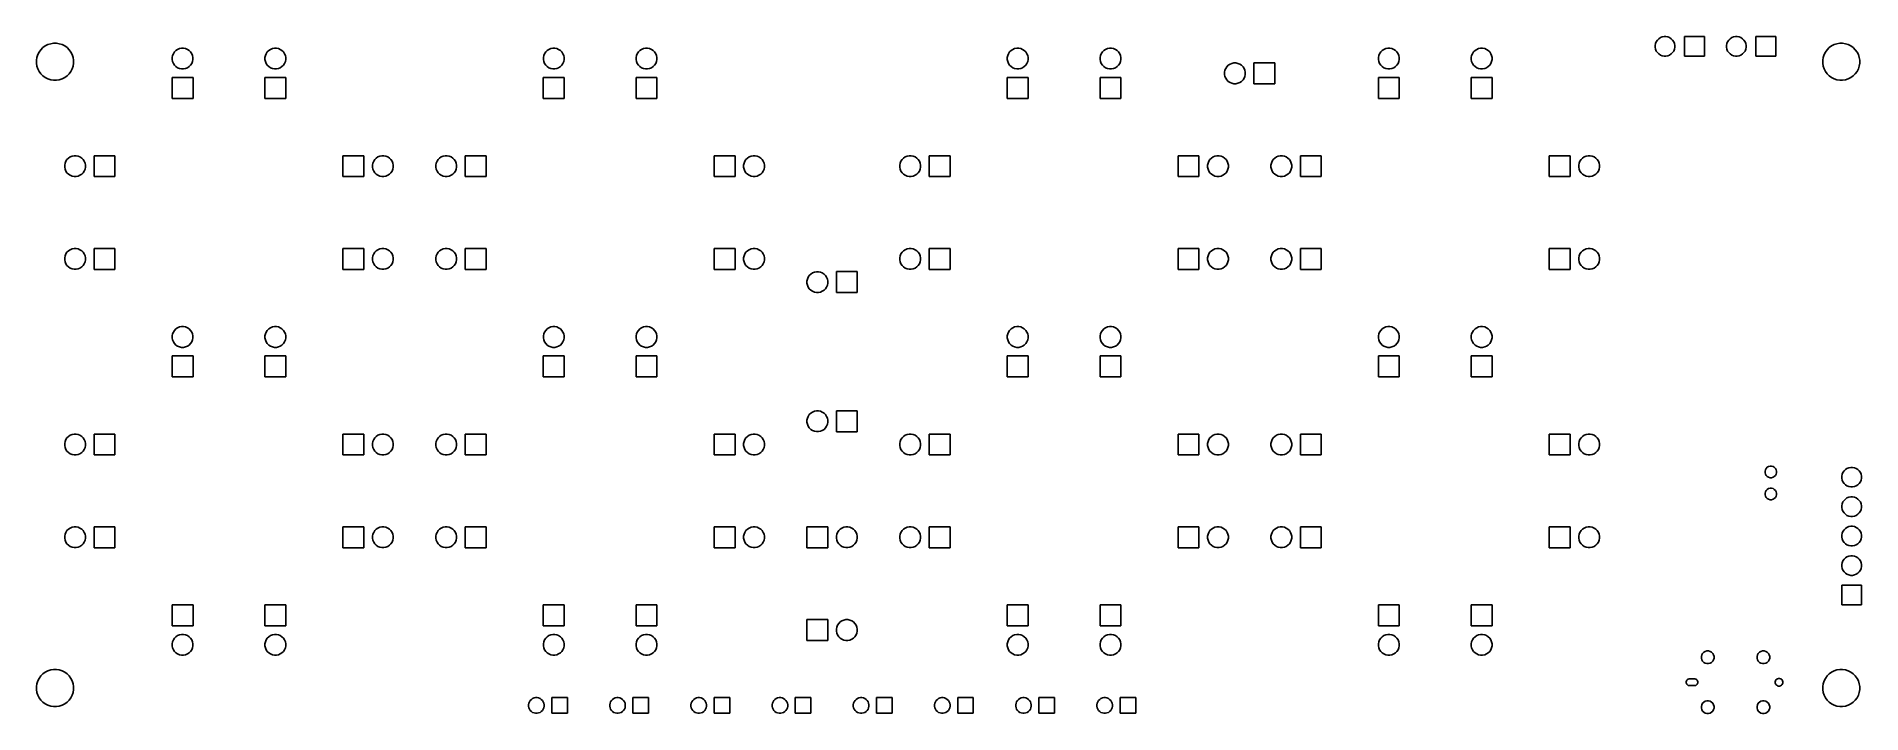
# Model space of a CAD drawing. Extents: x 46 to 204, y -96 to -38.
import ezdxf

# ---------------------------------------------------------------- set-up
doc = ezdxf.new("R2010")
doc.units = 0
doc.layers.add('BLACK', color=7, linetype='CONTINUOUS')

msp = doc.modelspace()

# ---------------------------------------------------------------- linework, layer by layer
at = {"layer": 'BLACK', "linetype": 'CONTINUOUS'}
for p, q in [((46.521787, -39.387709), (46.63577, -39.164004)), ((46.63577, -39.164004), (46.783344, -38.960885)), ((46.783344, -38.960885), (46.960877, -38.783352)), ((46.960877, -38.783352), (47.163996, -38.635778)), ((47.163996, -38.635778), (47.387701, -38.521795)), ((47.387701, -38.521795), (47.626481, -38.44421)), ((47.626481, -38.44421), (47.874459, -38.404934)), ((47.874459, -38.404934), (48.125529, -38.404934)), ((48.125529, -38.404934), (48.373507, -38.44421)), ((48.373507, -38.44421), (48.612287, -38.521795)), ((48.612287, -38.521795), (48.835992, -38.635778)), ((48.835992, -38.635778), (49.039111, -38.783352)), ((49.039111, -38.783352), (49.216644, -38.960885)), ((49.216644, -38.960885), (49.364218, -39.164004)), ((49.364218, -39.164004), (49.478201, -39.387709)), ((58.138744, -39.468814), (58.206261, -39.305813)), ((58.206261, -39.305813), (58.304281, -39.159116)), ((58.304281, -39.159116), (58.429036, -39.034361)), ((58.429036, -39.034361), (58.575733, -38.936341)), ((58.575733, -38.936341), (58.738734, -38.868824)), ((58.738734, -38.868824), (58.911775, -38.834404)), ((58.911775, -38.834404), (59.088205, -38.834404)), ((59.088205, -38.834404), (59.261246, -38.868824)), ((59.261246, -38.868824), (59.424247, -38.936341)), ((59.424247, -38.936341), (59.570944, -39.034361)), ((59.570944, -39.034361), (59.695699, -39.159116)), ((59.695699, -39.159116), (59.793719, -39.305813)), ((59.793719, -39.305813), (59.861236, -39.468814)), ((66.138744, -39.468814), (66.206261, -39.305813)), ((66.206261, -39.305813), (66.304281, -39.159116)), ((66.304281, -39.159116), (66.429036, -39.034361)), ((66.429036, -39.034361), (66.575733, -38.936341)), ((66.575733, -38.936341), (66.738734, -38.868824)), ((66.738734, -38.868824), (66.911775, -38.834404)), ((66.911775, -38.834404), (67.088205, -38.834404)), ((67.088205, -38.834404), (67.261246, -38.868824)), ((67.261246, -38.868824), (67.424247, -38.936341)), ((67.424247, -38.936341), (67.570944, -39.034361)), ((67.570944, -39.034361), (67.695699, -39.159116)), ((67.695699, -39.159116), (67.793719, -39.305813)), ((67.793719, -39.305813), (67.861236, -39.468814)), ((90.138744, -39.468814), (90.206261, -39.305813)), ((90.206261, -39.305813), (90.304281, -39.159116)), ((90.304281, -39.159116), (90.429036, -39.034361)), ((90.429036, -39.034361), (90.575733, -38.936341)), ((90.575733, -38.936341), (90.738734, -38.868824)), ((90.738734, -38.868824), (90.911775, -38.834404)), ((90.911775, -38.834404), (91.088205, -38.834404)), ((91.088205, -38.834404), (91.261246, -38.868824)), ((91.261246, -38.868824), (91.424247, -38.936341)), ((91.424247, -38.936341), (91.570944, -39.034361)), ((91.570944, -39.034361), (91.695699, -39.159116)), ((91.695699, -39.159116), (91.793719, -39.305813)), ((91.793719, -39.305813), (91.861236, -39.468814)), ((98.138744, -39.468814), (98.206261, -39.305813)), ((98.206261, -39.305813), (98.304281, -39.159116)), ((98.304281, -39.159116), (98.429036, -39.034361)), ((98.429036, -39.034361), (98.575733, -38.936341)), ((98.575733, -38.936341), (98.738734, -38.868824)), ((98.738734, -38.868824), (98.911775, -38.834404)), ((98.911775, -38.834404), (99.088205, -38.834404)), ((99.088205, -38.834404), (99.261246, -38.868824)), ((99.261246, -38.868824), (99.424247, -38.936341)), ((99.424247, -38.936341), (99.570944, -39.034361)), ((99.570944, -39.034361), (99.695699, -39.159116)), ((99.695699, -39.159116), (99.793719, -39.305813)), ((99.793719, -39.305813), (99.861236, -39.468814)), ((130.138744, -39.468814), (130.206261, -39.305813)), ((130.206261, -39.305813), (130.304281, -39.159116)), ((130.304281, -39.159116), (130.429036, -39.034361)), ((130.429036, -39.034361), (130.575733, -38.936341)), ((130.575733, -38.936341), (130.738734, -38.868824)), ((130.738734, -38.868824), (130.911775, -38.834404)), ((130.911775, -38.834404), (131.088205, -38.834404)), ((131.088205, -38.834404), (131.261246, -38.868824)), ((131.261246, -38.868824), (131.424247, -38.936341)), ((131.424247, -38.936341), (131.570944, -39.034361)), ((131.570944, -39.034361), (131.695699, -39.159116)), ((131.695699, -39.159116), (131.793719, -39.305813)), ((131.793719, -39.305813), (131.861236, -39.468814)), ((138.138744, -39.468814), (138.206261, -39.305813)), ((138.206261, -39.305813), (138.304281, -39.159116)), ((138.304281, -39.159116), (138.429036, -39.034361)), ((138.429036, -39.034361), (138.575733, -38.936341)), ((138.575733, -38.936341), (138.738734, -38.868824)), ((138.738734, -38.868824), (138.911775, -38.834404)), ((138.911775, -38.834404), (139.088205, -38.834404)), ((139.088205, -38.834404), (139.261246, -38.868824)), ((139.261246, -38.868824), (139.424247, -38.936341)), ((139.424247, -38.936341), (139.570944, -39.034361)), ((139.570944, -39.034361), (139.695699, -39.159116)), ((139.695699, -39.159116), (139.793719, -39.305813)), ((139.793719, -39.305813), (139.861236, -39.468814)), ((162.138744, -39.468814), (162.206261, -39.305813)), ((162.206261, -39.305813), (162.304281, -39.159116)), ((162.304281, -39.159116), (162.429036, -39.034361)), ((162.429036, -39.034361), (162.575733, -38.936341)), ((162.575733, -38.936341), (162.738734, -38.868824)), ((162.738734, -38.868824), (162.911775, -38.834404)), ((162.911775, -38.834404), (163.088205, -38.834404)), ((163.088205, -38.834404), (163.261246, -38.868824)), ((163.261246, -38.868824), (163.424247, -38.936341)), ((163.424247, -38.936341), (163.570944, -39.034361)), ((163.570944, -39.034361), (163.695699, -39.159116)), ((163.695699, -39.159116), (163.793719, -39.305813)), ((163.793719, -39.305813), (163.861236, -39.468814)), ((170.138744, -39.468814), (170.206261, -39.305813)), ((170.206261, -39.305813), (170.304281, -39.159116)), ((170.304281, -39.159116), (170.429036, -39.034361)), ((170.429036, -39.034361), (170.575733, -38.936341)), ((170.575733, -38.936341), (170.738734, -38.868824)), ((170.738734, -38.868824), (170.911775, -38.834404)), ((170.911775, -38.834404), (171.088205, -38.834404)), ((171.088205, -38.834404), (171.261246, -38.868824)), ((171.261246, -38.868824), (171.424247, -38.936341)), ((171.424247, -38.936341), (171.570944, -39.034361)), ((171.570944, -39.034361), (171.695699, -39.159116)), ((171.695699, -39.159116), (171.793719, -39.305813)), ((171.793719, -39.305813), (171.861236, -39.468814)), ((185.964083, -38.591755), (185.996591, -38.428328)), ((185.964083, -38.758385), (185.964083, -38.591755)), ((185.996591, -38.921812), (185.964083, -38.758385)), ((185.996591, -38.428328), (186.060357, -38.274383)), ((186.060357, -39.075757), (185.996591, -38.921812)), ((186.060357, -38.274383), (186.152931, -38.135836)), ((186.152931, -39.214304), (186.060357, -39.075757)), ((186.152931, -38.135836), (186.270756, -38.018011)), ((186.270756, -39.332129), (186.152931, -39.214304)), ((186.270756, -38.018011), (186.409303, -37.925437)), ((186.409303, -39.424703), (186.270756, -39.332129)), ((186.409303, -37.925437), (186.563248, -37.861671)), ((186.563248, -37.861671), (186.726675, -37.829163)), ((186.726675, -37.829163), (186.893305, -37.829163)), ((186.893305, -37.829163), (187.056732, -37.861671)), ((187.056732, -37.861671), (187.210677, -37.925437)), ((187.210677, -37.925437), (187.349224, -38.018011)), ((187.349224, -39.332129), (187.210677, -39.424703)), ((187.349224, -38.018011), (187.467049, -38.135836)), ((187.467049, -39.214304), (187.349224, -39.332129)), ((187.467049, -38.135836), (187.559623, -38.274383)), ((187.559623, -39.075757), (187.467049, -39.214304)), ((187.559623, -38.274383), (187.623389, -38.428328)), ((187.623389, -38.921812), (187.559623, -39.075757)), ((187.623389, -38.428328), (187.655897, -38.591755)), ((187.655897, -38.758385), (187.623389, -38.921812)), ((187.655897, -38.591755), (187.655897, -38.758385)), ((188.49999, -39.52507), (188.49999, -37.82507)), ((188.49999, -37.82507), (190.19999, -37.82507)), ((190.19999, -37.82507), (190.19999, -39.52507)), ((192.114083, -38.591755), (192.146591, -38.428328)), ((192.114083, -38.758385), (192.114083, -38.591755)), ((192.146591, -38.921812), (192.114083, -38.758385)), ((192.146591, -38.428328), (192.210357, -38.274383)), ((192.210357, -39.075757), (192.146591, -38.921812)), ((192.210357, -38.274383), (192.302931, -38.135836)), ((192.302931, -39.214304), (192.210357, -39.075757)), ((192.302931, -38.135836), (192.420756, -38.018011)), ((192.420756, -39.332129), (192.302931, -39.214304)), ((192.420756, -38.018011), (192.559303, -37.925437)), ((192.559303, -39.424703), (192.420756, -39.332129)), ((192.559303, -37.925437), (192.713248, -37.861671)), ((192.713248, -37.861671), (192.876675, -37.829163)), ((192.876675, -37.829163), (193.043305, -37.829163)), ((193.043305, -37.829163), (193.206732, -37.861671)), ((193.206732, -37.861671), (193.360677, -37.925437)), ((193.360677, -37.925437), (193.499224, -38.018011)), ((193.499224, -39.332129), (193.360677, -39.424703)), ((193.499224, -38.018011), (193.617049, -38.135836)), ((193.617049, -39.214304), (193.499224, -39.332129)), ((193.617049, -38.135836), (193.709623, -38.274383)), ((193.709623, -39.075757), (193.617049, -39.214304)), ((193.709623, -38.274383), (193.773389, -38.428328)), ((193.773389, -38.921812), (193.709623, -39.075757)), ((193.773389, -38.428328), (193.805897, -38.591755)), ((193.805897, -38.758385), (193.773389, -38.921812)), ((193.805897, -38.591755), (193.805897, -38.758385)), ((194.64999, -39.52507), (194.64999, -37.82507)), ((194.64999, -37.82507), (196.34999, -37.82507)), ((196.34999, -37.82507), (196.34999, -39.52507)), ((200.521787, -39.387709), (200.63577, -39.164004)), ((200.63577, -39.164004), (200.783344, -38.960885)), ((200.783344, -38.960885), (200.960877, -38.783352)), ((200.960877, -38.783352), (201.163996, -38.635778)), ((201.163996, -38.635778), (201.387701, -38.521795)), ((201.387701, -38.521795), (201.626481, -38.44421)), ((201.626481, -38.44421), (201.874459, -38.404934)), ((201.874459, -38.404934), (202.125529, -38.404934)), ((202.125529, -38.404934), (202.373507, -38.44421)), ((202.373507, -38.44421), (202.612287, -38.521795)), ((202.612287, -38.521795), (202.835992, -38.635778)), ((202.835992, -38.635778), (203.039111, -38.783352)), ((203.039111, -38.783352), (203.216644, -38.960885)), ((203.216644, -38.960885), (203.364218, -39.164004)), ((203.364218, -39.164004), (203.478201, -39.387709)), ((46.404926, -39.874467), (46.444202, -39.626489)), ((46.404926, -40.125537), (46.404926, -39.874467)), ((46.444202, -40.373515), (46.404926, -40.125537)), ((46.444202, -39.626489), (46.521787, -39.387709)), ((46.521787, -40.612295), (46.444202, -40.373515)), ((46.63577, -40.836), (46.521787, -40.612295)), ((46.783344, -41.039119), (46.63577, -40.836)), ((49.364218, -40.836), (49.216644, -41.039119)), ((49.478201, -40.612295), (49.364218, -40.836)), ((49.478201, -39.387709), (49.555786, -39.626489)), ((49.555786, -40.373515), (49.478201, -40.612295)), ((49.555786, -39.626489), (49.595062, -39.874467)), ((49.595062, -40.125537), (49.555786, -40.373515)), ((49.595062, -39.874467), (49.595062, -40.125537)), ((58.104324, -39.641855), (58.138744, -39.468814)), ((58.104324, -39.818285), (58.104324, -39.641855)), ((58.138744, -39.991326), (58.104324, -39.818285)), ((58.206261, -40.154327), (58.138744, -39.991326)), ((58.304281, -40.301024), (58.206261, -40.154327)), ((58.429036, -40.425779), (58.304281, -40.301024)), ((58.575733, -40.523799), (58.429036, -40.425779)), ((58.738734, -40.591316), (58.575733, -40.523799)), ((58.911775, -40.625736), (58.738734, -40.591316)), ((59.088205, -40.625736), (58.911775, -40.625736)), ((59.261246, -40.591316), (59.088205, -40.625736)), ((59.424247, -40.523799), (59.261246, -40.591316)), ((59.570944, -40.425779), (59.424247, -40.523799)), ((59.695699, -40.301024), (59.570944, -40.425779)), ((59.793719, -40.154327), (59.695699, -40.301024)), ((59.861236, -39.991326), (59.793719, -40.154327)), ((59.861236, -39.468814), (59.895656, -39.641855)), ((59.895656, -39.818285), (59.861236, -39.991326)), ((59.895656, -39.641855), (59.895656, -39.818285)), ((66.104324, -39.641855), (66.138744, -39.468814)), ((66.104324, -39.818285), (66.104324, -39.641855)), ((66.138744, -39.991326), (66.104324, -39.818285)), ((66.206261, -40.154327), (66.138744, -39.991326)), ((66.304281, -40.301024), (66.206261, -40.154327)), ((66.429036, -40.425779), (66.304281, -40.301024)), ((66.575733, -40.523799), (66.429036, -40.425779)), ((66.738734, -40.591316), (66.575733, -40.523799)), ((66.911775, -40.625736), (66.738734, -40.591316)), ((67.088205, -40.625736), (66.911775, -40.625736)), ((67.261246, -40.591316), (67.088205, -40.625736)), ((67.424247, -40.523799), (67.261246, -40.591316)), ((67.570944, -40.425779), (67.424247, -40.523799)), ((67.695699, -40.301024), (67.570944, -40.425779)), ((67.793719, -40.154327), (67.695699, -40.301024)), ((67.861236, -39.991326), (67.793719, -40.154327)), ((67.861236, -39.468814), (67.895656, -39.641855)), ((67.895656, -39.818285), (67.861236, -39.991326)), ((67.895656, -39.641855), (67.895656, -39.818285)), ((90.104324, -39.641855), (90.138744, -39.468814)), ((90.104324, -39.818285), (90.104324, -39.641855)), ((90.138744, -39.991326), (90.104324, -39.818285)), ((90.206261, -40.154327), (90.138744, -39.991326)), ((90.304281, -40.301024), (90.206261, -40.154327)), ((90.429036, -40.425779), (90.304281, -40.301024)), ((90.575733, -40.523799), (90.429036, -40.425779)), ((90.738734, -40.591316), (90.575733, -40.523799)), ((90.911775, -40.625736), (90.738734, -40.591316)), ((91.088205, -40.625736), (90.911775, -40.625736)), ((91.261246, -40.591316), (91.088205, -40.625736)), ((91.424247, -40.523799), (91.261246, -40.591316)), ((91.570944, -40.425779), (91.424247, -40.523799)), ((91.695699, -40.301024), (91.570944, -40.425779)), ((91.793719, -40.154327), (91.695699, -40.301024)), ((91.861236, -39.991326), (91.793719, -40.154327)), ((91.861236, -39.468814), (91.895656, -39.641855)), ((91.895656, -39.818285), (91.861236, -39.991326)), ((91.895656, -39.641855), (91.895656, -39.818285)), ((98.104324, -39.641855), (98.138744, -39.468814)), ((98.104324, -39.818285), (98.104324, -39.641855)), ((98.138744, -39.991326), (98.104324, -39.818285)), ((98.206261, -40.154327), (98.138744, -39.991326)), ((98.304281, -40.301024), (98.206261, -40.154327)), ((98.429036, -40.425779), (98.304281, -40.301024)), ((98.575733, -40.523799), (98.429036, -40.425779)), ((98.738734, -40.591316), (98.575733, -40.523799)), ((98.911775, -40.625736), (98.738734, -40.591316)), ((99.088205, -40.625736), (98.911775, -40.625736)), ((99.261246, -40.591316), (99.088205, -40.625736)), ((99.424247, -40.523799), (99.261246, -40.591316)), ((99.570944, -40.425779), (99.424247, -40.523799)), ((99.695699, -40.301024), (99.570944, -40.425779)), ((99.793719, -40.154327), (99.695699, -40.301024)), ((99.861236, -39.991326), (99.793719, -40.154327)), ((99.861236, -39.468814), (99.895656, -39.641855)), ((99.895656, -39.818285), (99.861236, -39.991326)), ((99.895656, -39.641855), (99.895656, -39.818285)), ((130.104324, -39.641855), (130.138744, -39.468814)), ((130.104324, -39.818285), (130.104324, -39.641855)), ((130.138744, -39.991326), (130.104324, -39.818285)), ((130.206261, -40.154327), (130.138744, -39.991326)), ((130.304281, -40.301024), (130.206261, -40.154327)), ((130.429036, -40.425779), (130.304281, -40.301024)), ((130.575733, -40.523799), (130.429036, -40.425779)), ((130.738734, -40.591316), (130.575733, -40.523799)), ((130.911775, -40.625736), (130.738734, -40.591316)), ((131.088205, -40.625736), (130.911775, -40.625736)), ((131.261246, -40.591316), (131.088205, -40.625736)), ((131.424247, -40.523799), (131.261246, -40.591316)), ((131.570944, -40.425779), (131.424247, -40.523799)), ((131.695699, -40.301024), (131.570944, -40.425779)), ((131.793719, -40.154327), (131.695699, -40.301024)), ((131.861236, -39.991326), (131.793719, -40.154327)), ((131.861236, -39.468814), (131.895656, -39.641855)), ((131.895656, -39.818285), (131.861236, -39.991326)), ((131.895656, -39.641855), (131.895656, -39.818285)), ((138.104324, -39.641855), (138.138744, -39.468814)), ((138.104324, -39.818285), (138.104324, -39.641855)), ((138.138744, -39.991326), (138.104324, -39.818285)), ((138.206261, -40.154327), (138.138744, -39.991326)), ((138.304281, -40.301024), (138.206261, -40.154327)), ((138.429036, -40.425779), (138.304281, -40.301024)), ((138.575733, -40.523799), (138.429036, -40.425779)), ((138.738734, -40.591316), (138.575733, -40.523799)), ((138.911775, -40.625736), (138.738734, -40.591316)), ((139.088205, -40.625736), (138.911775, -40.625736)), ((139.261246, -40.591316), (139.088205, -40.625736)), ((139.424247, -40.523799), (139.261246, -40.591316)), ((139.570944, -40.425779), (139.424247, -40.523799)), ((139.695699, -40.301024), (139.570944, -40.425779)), ((139.793719, -40.154327), (139.695699, -40.301024)), ((139.861236, -39.991326), (139.793719, -40.154327)), ((139.861236, -39.468814), (139.895656, -39.641855)), ((139.895656, -39.818285), (139.861236, -39.991326)), ((139.895656, -39.641855), (139.895656, -39.818285)), ((148.834324, -40.911855), (148.868744, -40.738814)), ((148.868744, -40.738814), (148.936261, -40.575813)), ((148.936261, -40.575813), (149.034281, -40.429116)), ((149.034281, -40.429116), (149.159036, -40.304361)), ((149.159036, -40.304361), (149.305733, -40.206341)), ((149.305733, -40.206341), (149.468734, -40.138824)), ((149.468734, -40.138824), (149.641775, -40.104404)), ((149.641775, -40.104404), (149.818205, -40.104404)), ((149.818205, -40.104404), (149.991246, -40.138824)), ((149.991246, -40.138824), (150.154247, -40.206341)), ((150.154247, -40.206341), (150.300944, -40.304361)), ((150.300944, -40.304361), (150.425699, -40.429116)), ((150.425699, -40.429116), (150.523719, -40.575813)), ((150.523719, -40.575813), (150.591236, -40.738814)), ((150.591236, -40.738814), (150.625656, -40.911855)), ((151.36999, -41.90007), (151.36999, -40.10007)), ((151.36999, -40.10007), (153.16999, -40.10007)), ((153.16999, -40.10007), (153.16999, -41.90007)), ((162.104324, -39.641855), (162.138744, -39.468814)), ((162.104324, -39.818285), (162.104324, -39.641855)), ((162.138744, -39.991326), (162.104324, -39.818285)), ((162.206261, -40.154327), (162.138744, -39.991326)), ((162.304281, -40.301024), (162.206261, -40.154327)), ((162.429036, -40.425779), (162.304281, -40.301024)), ((162.575733, -40.523799), (162.429036, -40.425779)), ((162.738734, -40.591316), (162.575733, -40.523799)), ((162.911775, -40.625736), (162.738734, -40.591316)), ((163.088205, -40.625736), (162.911775, -40.625736)), ((163.261246, -40.591316), (163.088205, -40.625736)), ((163.424247, -40.523799), (163.261246, -40.591316)), ((163.570944, -40.425779), (163.424247, -40.523799)), ((163.695699, -40.301024), (163.570944, -40.425779)), ((163.793719, -40.154327), (163.695699, -40.301024)), ((163.861236, -39.991326), (163.793719, -40.154327)), ((163.861236, -39.468814), (163.895656, -39.641855)), ((163.895656, -39.818285), (163.861236, -39.991326)), ((163.895656, -39.641855), (163.895656, -39.818285)), ((170.104324, -39.641855), (170.138744, -39.468814)), ((170.104324, -39.818285), (170.104324, -39.641855)), ((170.138744, -39.991326), (170.104324, -39.818285)), ((170.206261, -40.154327), (170.138744, -39.991326)), ((170.304281, -40.301024), (170.206261, -40.154327)), ((170.429036, -40.425779), (170.304281, -40.301024)), ((170.575733, -40.523799), (170.429036, -40.425779)), ((170.738734, -40.591316), (170.575733, -40.523799)), ((170.911775, -40.625736), (170.738734, -40.591316)), ((171.088205, -40.625736), (170.911775, -40.625736)), ((171.261246, -40.591316), (171.088205, -40.625736)), ((171.424247, -40.523799), (171.261246, -40.591316)), ((171.570944, -40.425779), (171.424247, -40.523799)), ((171.695699, -40.301024), (171.570944, -40.425779)), ((171.793719, -40.154327), (171.695699, -40.301024)), ((171.861236, -39.991326), (171.793719, -40.154327)), ((171.861236, -39.468814), (171.895656, -39.641855)), ((171.895656, -39.818285), (171.861236, -39.991326)), ((171.895656, -39.641855), (171.895656, -39.818285)), ((186.563248, -39.488469), (186.409303, -39.424703)), ((186.726675, -39.520977), (186.563248, -39.488469)), ((186.893305, -39.520977), (186.726675, -39.520977)), ((187.056732, -39.488469), (186.893305, -39.520977)), ((187.210677, -39.424703), (187.056732, -39.488469)), ((190.19999, -39.52507), (188.49999, -39.52507)), ((192.713248, -39.488469), (192.559303, -39.424703)), ((192.876675, -39.520977), (192.713248, -39.488469)), ((193.043305, -39.520977), (192.876675, -39.520977)), ((193.206732, -39.488469), (193.043305, -39.520977)), ((193.360677, -39.424703), (193.206732, -39.488469)), ((196.34999, -39.52507), (194.64999, -39.52507)), ((200.404926, -39.874467), (200.444202, -39.626489)), ((200.404926, -40.125537), (200.404926, -39.874467)), ((200.444202, -40.373515), (200.404926, -40.125537)), ((200.444202, -39.626489), (200.521787, -39.387709)), ((200.521787, -40.612295), (200.444202, -40.373515)), ((200.63577, -40.836), (200.521787, -40.612295)), ((200.783344, -41.039119), (200.63577, -40.836)), ((203.364218, -40.836), (203.216644, -41.039119)), ((203.478201, -40.612295), (203.364218, -40.836)), ((203.478201, -39.387709), (203.555786, -39.626489)), ((203.555786, -40.373515), (203.478201, -40.612295)), ((203.555786, -39.626489), (203.595062, -39.874467)), ((203.595062, -40.125537), (203.555786, -40.373515)), ((203.595062, -39.874467), (203.595062, -40.125537)), ((46.960877, -41.216652), (46.783344, -41.039119)), ((47.163996, -41.364226), (46.960877, -41.216652)), ((47.387701, -41.478209), (47.163996, -41.364226)), ((47.626481, -41.555794), (47.387701, -41.478209)), ((47.874459, -41.59507), (47.626481, -41.555794)), ((48.125529, -41.59507), (47.874459, -41.59507)), ((48.373507, -41.555794), (48.125529, -41.59507)), ((48.612287, -41.478209), (48.373507, -41.555794)), ((48.835992, -41.364226), (48.612287, -41.478209)), ((49.039111, -41.216652), (48.835992, -41.364226)), ((49.216644, -41.039119), (49.039111, -41.216652)), ((58.09999, -43.17007), (58.09999, -41.37007)), ((58.09999, -41.37007), (59.89999, -41.37007)), ((59.89999, -41.37007), (59.89999, -43.17007)), ((66.09999, -43.17007), (66.09999, -41.37007)), ((66.09999, -41.37007), (67.89999, -41.37007)), ((67.89999, -41.37007), (67.89999, -43.17007)), ((90.09999, -43.17007), (90.09999, -41.37007)), ((90.09999, -41.37007), (91.89999, -41.37007)), ((91.89999, -41.37007), (91.89999, -43.17007)), ((98.09999, -43.17007), (98.09999, -41.37007)), ((98.09999, -41.37007), (99.89999, -41.37007)), ((99.89999, -41.37007), (99.89999, -43.17007)), ((130.09999, -43.17007), (130.09999, -41.37007)), ((130.09999, -41.37007), (131.89999, -41.37007)), ((131.89999, -41.37007), (131.89999, -43.17007)), ((138.09999, -43.17007), (138.09999, -41.37007)), ((138.09999, -41.37007), (139.89999, -41.37007)), ((139.89999, -41.37007), (139.89999, -43.17007)), ((148.834324, -41.088285), (148.834324, -40.911855)), ((148.868744, -41.261326), (148.834324, -41.088285)), ((148.936261, -41.424327), (148.868744, -41.261326)), ((149.034281, -41.571024), (148.936261, -41.424327)), ((149.159036, -41.695779), (149.034281, -41.571024)), ((149.305733, -41.793799), (149.159036, -41.695779)), ((149.468734, -41.861316), (149.305733, -41.793799)), ((149.641775, -41.895736), (149.468734, -41.861316)), ((149.818205, -41.895736), (149.641775, -41.895736)), ((149.991246, -41.861316), (149.818205, -41.895736)), ((150.154247, -41.793799), (149.991246, -41.861316)), ((150.300944, -41.695779), (150.154247, -41.793799)), ((150.425699, -41.571024), (150.300944, -41.695779)), ((150.523719, -41.424327), (150.425699, -41.571024)), ((150.591236, -41.261326), (150.523719, -41.424327)), ((150.625656, -41.088285), (150.591236, -41.261326)), ((150.625656, -40.911855), (150.625656, -41.088285)), ((153.16999, -41.90007), (151.36999, -41.90007)), ((162.09999, -43.17007), (162.09999, -41.37007)), ((162.09999, -41.37007), (163.89999, -41.37007)), ((163.89999, -41.37007), (163.89999, -43.17007)), ((170.09999, -43.17007), (170.09999, -41.37007)), ((170.09999, -41.37007), (171.89999, -41.37007)), ((171.89999, -41.37007), (171.89999, -43.17007)), ((200.960877, -41.216652), (200.783344, -41.039119)), ((201.163996, -41.364226), (200.960877, -41.216652)), ((201.387701, -41.478209), (201.163996, -41.364226)), ((201.626481, -41.555794), (201.387701, -41.478209)), ((201.874459, -41.59507), (201.626481, -41.555794)), ((202.125529, -41.59507), (201.874459, -41.59507)), ((202.373507, -41.555794), (202.125529, -41.59507)), ((202.612287, -41.478209), (202.373507, -41.555794)), ((202.835992, -41.364226), (202.612287, -41.478209)), ((203.039111, -41.216652), (202.835992, -41.364226)), ((203.216644, -41.039119), (203.039111, -41.216652)), ((59.89999, -43.17007), (58.09999, -43.17007)), ((67.89999, -43.17007), (66.09999, -43.17007)), ((91.89999, -43.17007), (90.09999, -43.17007)), ((99.89999, -43.17007), (98.09999, -43.17007)), ((131.89999, -43.17007), (130.09999, -43.17007)), ((139.89999, -43.17007), (138.09999, -43.17007)), ((163.89999, -43.17007), (162.09999, -43.17007)), ((171.89999, -43.17007), (170.09999, -43.17007)), ((48.834324, -48.911855), (48.868744, -48.738814)), ((48.868744, -48.738814), (48.936261, -48.575813)), ((48.936261, -48.575813), (49.034281, -48.429116)), ((49.034281, -48.429116), (49.159036, -48.304361)), ((49.159036, -48.304361), (49.305733, -48.206341)), ((49.305733, -48.206341), (49.468734, -48.138824)), ((49.468734, -48.138824), (49.641775, -48.104404)), ((49.641775, -48.104404), (49.818205, -48.104404)), ((49.818205, -48.104404), (49.991246, -48.138824)), ((49.991246, -48.138824), (50.154247, -48.206341)), ((50.154247, -48.206341), (50.300944, -48.304361)), ((50.300944, -48.304361), (50.425699, -48.429116)), ((50.425699, -48.429116), (50.523719, -48.575813)), ((50.523719, -48.575813), (50.591236, -48.738814)), ((50.591236, -48.738814), (50.625656, -48.911855)), ((51.36999, -49.90007), (51.36999, -48.10007)), ((51.36999, -48.10007), (53.16999, -48.10007)), ((53.16999, -48.10007), (53.16999, -49.90007)), ((72.82999, -49.90007), (72.82999, -48.10007)), ((72.82999, -48.10007), (74.62999, -48.10007)), ((74.62999, -48.10007), (74.62999, -49.90007)), ((75.374324, -48.911855), (75.408744, -48.738814)), ((75.408744, -48.738814), (75.476261, -48.575813)), ((75.476261, -48.575813), (75.574281, -48.429116)), ((75.574281, -48.429116), (75.699036, -48.304361)), ((75.699036, -48.304361), (75.845733, -48.206341)), ((75.845733, -48.206341), (76.008734, -48.138824)), ((76.008734, -48.138824), (76.181775, -48.104404)), ((76.181775, -48.104404), (76.358205, -48.104404)), ((76.358205, -48.104404), (76.531246, -48.138824)), ((76.531246, -48.138824), (76.694247, -48.206341)), ((76.694247, -48.206341), (76.840944, -48.304361)), ((76.840944, -48.304361), (76.965699, -48.429116)), ((76.965699, -48.429116), (77.063719, -48.575813)), ((77.063719, -48.575813), (77.131236, -48.738814)), ((77.131236, -48.738814), (77.165656, -48.911855)), ((80.834324, -48.911855), (80.868744, -48.738814)), ((80.868744, -48.738814), (80.936261, -48.575813)), ((80.936261, -48.575813), (81.034281, -48.429116)), ((81.034281, -48.429116), (81.159036, -48.304361)), ((81.159036, -48.304361), (81.305733, -48.206341)), ((81.305733, -48.206341), (81.468734, -48.138824)), ((81.468734, -48.138824), (81.641775, -48.104404)), ((81.641775, -48.104404), (81.818205, -48.104404)), ((81.818205, -48.104404), (81.991246, -48.138824)), ((81.991246, -48.138824), (82.154247, -48.206341)), ((82.154247, -48.206341), (82.300944, -48.304361)), ((82.300944, -48.304361), (82.425699, -48.429116)), ((82.425699, -48.429116), (82.523719, -48.575813)), ((82.523719, -48.575813), (82.591236, -48.738814)), ((82.591236, -48.738814), (82.625656, -48.911855)), ((83.36999, -49.90007), (83.36999, -48.10007)), ((83.36999, -48.10007), (85.16999, -48.10007)), ((85.16999, -48.10007), (85.16999, -49.90007)), ((104.82999, -49.90007), (104.82999, -48.10007)), ((104.82999, -48.10007), (106.62999, -48.10007)), ((106.62999, -48.10007), (106.62999, -49.90007)), ((107.374324, -48.911855), (107.408744, -48.738814)), ((107.408744, -48.738814), (107.476261, -48.575813)), ((107.476261, -48.575813), (107.574281, -48.429116)), ((107.574281, -48.429116), (107.699036, -48.304361)), ((107.699036, -48.304361), (107.845733, -48.206341)), ((107.845733, -48.206341), (108.008734, -48.138824)), ((108.008734, -48.138824), (108.181775, -48.104404)), ((108.181775, -48.104404), (108.358205, -48.104404)), ((108.358205, -48.104404), (108.531246, -48.138824)), ((108.531246, -48.138824), (108.694247, -48.206341)), ((108.694247, -48.206341), (108.840944, -48.304361)), ((108.840944, -48.304361), (108.965699, -48.429116)), ((108.965699, -48.429116), (109.063719, -48.575813)), ((109.063719, -48.575813), (109.131236, -48.738814)), ((109.131236, -48.738814), (109.165656, -48.911855)), ((120.834324, -48.911855), (120.868744, -48.738814)), ((120.868744, -48.738814), (120.936261, -48.575813)), ((120.936261, -48.575813), (121.034281, -48.429116)), ((121.034281, -48.429116), (121.159036, -48.304361)), ((121.159036, -48.304361), (121.305733, -48.206341)), ((121.305733, -48.206341), (121.468734, -48.138824)), ((121.468734, -48.138824), (121.641775, -48.104404)), ((121.641775, -48.104404), (121.818205, -48.104404)), ((121.818205, -48.104404), (121.991246, -48.138824)), ((121.991246, -48.138824), (122.154247, -48.206341)), ((122.154247, -48.206341), (122.300944, -48.304361)), ((122.300944, -48.304361), (122.425699, -48.429116)), ((122.425699, -48.429116), (122.523719, -48.575813)), ((122.523719, -48.575813), (122.591236, -48.738814)), ((122.591236, -48.738814), (122.625656, -48.911855)), ((123.36999, -49.90007), (123.36999, -48.10007)), ((123.36999, -48.10007), (125.16999, -48.10007)), ((125.16999, -48.10007), (125.16999, -49.90007)), ((144.82999, -49.90007), (144.82999, -48.10007)), ((144.82999, -48.10007), (146.62999, -48.10007)), ((146.62999, -48.10007), (146.62999, -49.90007)), ((147.374324, -48.911855), (147.408744, -48.738814)), ((147.408744, -48.738814), (147.476261, -48.575813)), ((147.476261, -48.575813), (147.574281, -48.429116)), ((147.574281, -48.429116), (147.699036, -48.304361)), ((147.699036, -48.304361), (147.845733, -48.206341)), ((147.845733, -48.206341), (148.008734, -48.138824)), ((148.008734, -48.138824), (148.181775, -48.104404)), ((148.181775, -48.104404), (148.358205, -48.104404)), ((148.358205, -48.104404), (148.531246, -48.138824)), ((148.531246, -48.138824), (148.694247, -48.206341)), ((148.694247, -48.206341), (148.840944, -48.304361)), ((148.840944, -48.304361), (148.965699, -48.429116)), ((148.965699, -48.429116), (149.063719, -48.575813)), ((149.063719, -48.575813), (149.131236, -48.738814)), ((149.131236, -48.738814), (149.165656, -48.911855)), ((152.834324, -48.911855), (152.868744, -48.738814)), ((152.868744, -48.738814), (152.936261, -48.575813)), ((152.936261, -48.575813), (153.034281, -48.429116)), ((153.034281, -48.429116), (153.159036, -48.304361)), ((153.159036, -48.304361), (153.305733, -48.206341)), ((153.305733, -48.206341), (153.468734, -48.138824)), ((153.468734, -48.138824), (153.641775, -48.104404)), ((153.641775, -48.104404), (153.818205, -48.104404)), ((153.818205, -48.104404), (153.991246, -48.138824)), ((153.991246, -48.138824), (154.154247, -48.206341)), ((154.154247, -48.206341), (154.300944, -48.304361)), ((154.300944, -48.304361), (154.425699, -48.429116)), ((154.425699, -48.429116), (154.523719, -48.575813)), ((154.523719, -48.575813), (154.591236, -48.738814)), ((154.591236, -48.738814), (154.625656, -48.911855)), ((155.36999, -49.90007), (155.36999, -48.10007)), ((155.36999, -48.10007), (157.16999, -48.10007)), ((157.16999, -48.10007), (157.16999, -49.90007)), ((176.82999, -49.90007), (176.82999, -48.10007)), ((176.82999, -48.10007), (178.62999, -48.10007)), ((178.62999, -48.10007), (178.62999, -49.90007)), ((179.374324, -48.911855), (179.408744, -48.738814)), ((179.408744, -48.738814), (179.476261, -48.575813)), ((179.476261, -48.575813), (179.574281, -48.429116)), ((179.574281, -48.429116), (179.699036, -48.304361)), ((179.699036, -48.304361), (179.845733, -48.206341)), ((179.845733, -48.206341), (180.008734, -48.138824)), ((180.008734, -48.138824), (180.181775, -48.104404)), ((180.181775, -48.104404), (180.358205, -48.104404)), ((180.358205, -48.104404), (180.531246, -48.138824)), ((180.531246, -48.138824), (180.694247, -48.206341)), ((180.694247, -48.206341), (180.840944, -48.304361)), ((180.840944, -48.304361), (180.965699, -48.429116)), ((180.965699, -48.429116), (181.063719, -48.575813)), ((181.063719, -48.575813), (181.131236, -48.738814)), ((181.131236, -48.738814), (181.165656, -48.911855)), ((48.834324, -49.088285), (48.834324, -48.911855)), ((48.868744, -49.261326), (48.834324, -49.088285)), ((48.936261, -49.424327), (48.868744, -49.261326)), ((49.034281, -49.571024), (48.936261, -49.424327)), ((49.159036, -49.695779), (49.034281, -49.571024)), ((49.305733, -49.793799), (49.159036, -49.695779)), ((49.468734, -49.861316), (49.305733, -49.793799)), ((49.641775, -49.895736), (49.468734, -49.861316)), ((49.818205, -49.895736), (49.641775, -49.895736)), ((49.991246, -49.861316), (49.818205, -49.895736)), ((50.154247, -49.793799), (49.991246, -49.861316)), ((50.300944, -49.695779), (50.154247, -49.793799)), ((50.425699, -49.571024), (50.300944, -49.695779)), ((50.523719, -49.424327), (50.425699, -49.571024)), ((50.591236, -49.261326), (50.523719, -49.424327)), ((50.625656, -49.088285), (50.591236, -49.261326)), ((50.625656, -48.911855), (50.625656, -49.088285)), ((53.16999, -49.90007), (51.36999, -49.90007)), ((74.62999, -49.90007), (72.82999, -49.90007)), ((75.374324, -49.088285), (75.374324, -48.911855)), ((75.408744, -49.261326), (75.374324, -49.088285)), ((75.476261, -49.424327), (75.408744, -49.261326)), ((75.574281, -49.571024), (75.476261, -49.424327)), ((75.699036, -49.695779), (75.574281, -49.571024)), ((75.845733, -49.793799), (75.699036, -49.695779)), ((76.008734, -49.861316), (75.845733, -49.793799)), ((76.181775, -49.895736), (76.008734, -49.861316)), ((76.358205, -49.895736), (76.181775, -49.895736)), ((76.531246, -49.861316), (76.358205, -49.895736)), ((76.694247, -49.793799), (76.531246, -49.861316)), ((76.840944, -49.695779), (76.694247, -49.793799)), ((76.965699, -49.571024), (76.840944, -49.695779)), ((77.063719, -49.424327), (76.965699, -49.571024)), ((77.131236, -49.261326), (77.063719, -49.424327)), ((77.165656, -49.088285), (77.131236, -49.261326)), ((77.165656, -48.911855), (77.165656, -49.088285)), ((80.834324, -49.088285), (80.834324, -48.911855)), ((80.868744, -49.261326), (80.834324, -49.088285)), ((80.936261, -49.424327), (80.868744, -49.261326)), ((81.034281, -49.571024), (80.936261, -49.424327)), ((81.159036, -49.695779), (81.034281, -49.571024)), ((81.305733, -49.793799), (81.159036, -49.695779)), ((81.468734, -49.861316), (81.305733, -49.793799)), ((81.641775, -49.895736), (81.468734, -49.861316)), ((81.818205, -49.895736), (81.641775, -49.895736)), ((81.991246, -49.861316), (81.818205, -49.895736)), ((82.154247, -49.793799), (81.991246, -49.861316)), ((82.300944, -49.695779), (82.154247, -49.793799)), ((82.425699, -49.571024), (82.300944, -49.695779)), ((82.523719, -49.424327), (82.425699, -49.571024)), ((82.591236, -49.261326), (82.523719, -49.424327)), ((82.625656, -49.088285), (82.591236, -49.261326)), ((82.625656, -48.911855), (82.625656, -49.088285)), ((85.16999, -49.90007), (83.36999, -49.90007)), ((106.62999, -49.90007), (104.82999, -49.90007)), ((107.374324, -49.088285), (107.374324, -48.911855)), ((107.408744, -49.261326), (107.374324, -49.088285)), ((107.476261, -49.424327), (107.408744, -49.261326)), ((107.574281, -49.571024), (107.476261, -49.424327)), ((107.699036, -49.695779), (107.574281, -49.571024)), ((107.845733, -49.793799), (107.699036, -49.695779)), ((108.008734, -49.861316), (107.845733, -49.793799)), ((108.181775, -49.895736), (108.008734, -49.861316)), ((108.358205, -49.895736), (108.181775, -49.895736)), ((108.531246, -49.861316), (108.358205, -49.895736)), ((108.694247, -49.793799), (108.531246, -49.861316)), ((108.840944, -49.695779), (108.694247, -49.793799)), ((108.965699, -49.571024), (108.840944, -49.695779)), ((109.063719, -49.424327), (108.965699, -49.571024)), ((109.131236, -49.261326), (109.063719, -49.424327)), ((109.165656, -49.088285), (109.131236, -49.261326)), ((109.165656, -48.911855), (109.165656, -49.088285)), ((120.834324, -49.088285), (120.834324, -48.911855)), ((120.868744, -49.261326), (120.834324, -49.088285)), ((120.936261, -49.424327), (120.868744, -49.261326)), ((121.034281, -49.571024), (120.936261, -49.424327)), ((121.159036, -49.695779), (121.034281, -49.571024)), ((121.305733, -49.793799), (121.159036, -49.695779)), ((121.468734, -49.861316), (121.305733, -49.793799)), ((121.641775, -49.895736), (121.468734, -49.861316)), ((121.818205, -49.895736), (121.641775, -49.895736)), ((121.991246, -49.861316), (121.818205, -49.895736)), ((122.154247, -49.793799), (121.991246, -49.861316)), ((122.300944, -49.695779), (122.154247, -49.793799)), ((122.425699, -49.571024), (122.300944, -49.695779)), ((122.523719, -49.424327), (122.425699, -49.571024)), ((122.591236, -49.261326), (122.523719, -49.424327)), ((122.625656, -49.088285), (122.591236, -49.261326)), ((122.625656, -48.911855), (122.625656, -49.088285)), ((125.16999, -49.90007), (123.36999, -49.90007)), ((146.62999, -49.90007), (144.82999, -49.90007)), ((147.374324, -49.088285), (147.374324, -48.911855)), ((147.408744, -49.261326), (147.374324, -49.088285)), ((147.476261, -49.424327), (147.408744, -49.261326)), ((147.574281, -49.571024), (147.476261, -49.424327)), ((147.699036, -49.695779), (147.574281, -49.571024)), ((147.845733, -49.793799), (147.699036, -49.695779)), ((148.008734, -49.861316), (147.845733, -49.793799)), ((148.181775, -49.895736), (148.008734, -49.861316)), ((148.358205, -49.895736), (148.181775, -49.895736)), ((148.531246, -49.861316), (148.358205, -49.895736)), ((148.694247, -49.793799), (148.531246, -49.861316)), ((148.840944, -49.695779), (148.694247, -49.793799)), ((148.965699, -49.571024), (148.840944, -49.695779)), ((149.063719, -49.424327), (148.965699, -49.571024)), ((149.131236, -49.261326), (149.063719, -49.424327)), ((149.165656, -49.088285), (149.131236, -49.261326)), ((149.165656, -48.911855), (149.165656, -49.088285)), ((152.834324, -49.088285), (152.834324, -48.911855)), ((152.868744, -49.261326), (152.834324, -49.088285)), ((152.936261, -49.424327), (152.868744, -49.261326)), ((153.034281, -49.571024), (152.936261, -49.424327)), ((153.159036, -49.695779), (153.034281, -49.571024)), ((153.305733, -49.793799), (153.159036, -49.695779)), ((153.468734, -49.861316), (153.305733, -49.793799)), ((153.641775, -49.895736), (153.468734, -49.861316)), ((153.818205, -49.895736), (153.641775, -49.895736)), ((153.991246, -49.861316), (153.818205, -49.895736)), ((154.154247, -49.793799), (153.991246, -49.861316)), ((154.300944, -49.695779), (154.154247, -49.793799)), ((154.425699, -49.571024), (154.300944, -49.695779)), ((154.523719, -49.424327), (154.425699, -49.571024)), ((154.591236, -49.261326), (154.523719, -49.424327)), ((154.625656, -49.088285), (154.591236, -49.261326)), ((154.625656, -48.911855), (154.625656, -49.088285)), ((157.16999, -49.90007), (155.36999, -49.90007)), ((178.62999, -49.90007), (176.82999, -49.90007)), ((179.374324, -49.088285), (179.374324, -48.911855)), ((179.408744, -49.261326), (179.374324, -49.088285)), ((179.476261, -49.424327), (179.408744, -49.261326)), ((179.574281, -49.571024), (179.476261, -49.424327)), ((179.699036, -49.695779), (179.574281, -49.571024)), ((179.845733, -49.793799), (179.699036, -49.695779)), ((180.008734, -49.861316), (179.845733, -49.793799)), ((180.181775, -49.895736), (180.008734, -49.861316)), ((180.358205, -49.895736), (180.181775, -49.895736)), ((180.531246, -49.861316), (180.358205, -49.895736)), ((180.694247, -49.793799), (180.531246, -49.861316)), ((180.840944, -49.695779), (180.694247, -49.793799)), ((180.965699, -49.571024), (180.840944, -49.695779)), ((181.063719, -49.424327), (180.965699, -49.571024)), ((181.131236, -49.261326), (181.063719, -49.424327)), ((181.165656, -49.088285), (181.131236, -49.261326)), ((181.165656, -48.911855), (181.165656, -49.088285)), ((48.868744, -56.738814), (48.936261, -56.575813)), ((48.936261, -56.575813), (49.034281, -56.429116)), ((49.034281, -56.429116), (49.159036, -56.304361)), ((49.159036, -56.304361), (49.305733, -56.206341)), ((49.305733, -56.206341), (49.468734, -56.138824)), ((49.468734, -56.138824), (49.641775, -56.104404)), ((49.641775, -56.104404), (49.818205, -56.104404)), ((49.818205, -56.104404), (49.991246, -56.138824)), ((49.991246, -56.138824), (50.154247, -56.206341)), ((50.154247, -56.206341), (50.300944, -56.304361)), ((50.300944, -56.304361), (50.425699, -56.429116)), ((50.425699, -56.429116), (50.523719, -56.575813)), ((50.523719, -56.575813), (50.591236, -56.738814)), ((51.36999, -57.90007), (51.36999, -56.10007)), ((51.36999, -56.10007), (53.16999, -56.10007)), ((53.16999, -56.10007), (53.16999, -57.90007)), ((72.82999, -57.90007), (72.82999, -56.10007)), ((72.82999, -56.10007), (74.62999, -56.10007)), ((74.62999, -56.10007), (74.62999, -57.90007)), ((75.408744, -56.738814), (75.476261, -56.575813)), ((75.476261, -56.575813), (75.574281, -56.429116)), ((75.574281, -56.429116), (75.699036, -56.304361)), ((75.699036, -56.304361), (75.845733, -56.206341)), ((75.845733, -56.206341), (76.008734, -56.138824)), ((76.008734, -56.138824), (76.181775, -56.104404)), ((76.181775, -56.104404), (76.358205, -56.104404)), ((76.358205, -56.104404), (76.531246, -56.138824)), ((76.531246, -56.138824), (76.694247, -56.206341)), ((76.694247, -56.206341), (76.840944, -56.304361)), ((76.840944, -56.304361), (76.965699, -56.429116)), ((76.965699, -56.429116), (77.063719, -56.575813)), ((77.063719, -56.575813), (77.131236, -56.738814)), ((80.868744, -56.738814), (80.936261, -56.575813)), ((80.936261, -56.575813), (81.034281, -56.429116)), ((81.034281, -56.429116), (81.159036, -56.304361)), ((81.159036, -56.304361), (81.305733, -56.206341)), ((81.305733, -56.206341), (81.468734, -56.138824)), ((81.468734, -56.138824), (81.641775, -56.104404)), ((81.641775, -56.104404), (81.818205, -56.104404)), ((81.818205, -56.104404), (81.991246, -56.138824)), ((81.991246, -56.138824), (82.154247, -56.206341)), ((82.154247, -56.206341), (82.300944, -56.304361)), ((82.300944, -56.304361), (82.425699, -56.429116)), ((82.425699, -56.429116), (82.523719, -56.575813)), ((82.523719, -56.575813), (82.591236, -56.738814)), ((83.36999, -57.90007), (83.36999, -56.10007)), ((83.36999, -56.10007), (85.16999, -56.10007)), ((85.16999, -56.10007), (85.16999, -57.90007)), ((104.82999, -57.90007), (104.82999, -56.10007)), ((104.82999, -56.10007), (106.62999, -56.10007)), ((106.62999, -56.10007), (106.62999, -57.90007)), ((107.408744, -56.738814), (107.476261, -56.575813)), ((107.476261, -56.575813), (107.574281, -56.429116)), ((107.574281, -56.429116), (107.699036, -56.304361)), ((107.699036, -56.304361), (107.845733, -56.206341)), ((107.845733, -56.206341), (108.008734, -56.138824)), ((108.008734, -56.138824), (108.181775, -56.104404)), ((108.181775, -56.104404), (108.358205, -56.104404)), ((108.358205, -56.104404), (108.531246, -56.138824)), ((108.531246, -56.138824), (108.694247, -56.206341)), ((108.694247, -56.206341), (108.840944, -56.304361)), ((108.840944, -56.304361), (108.965699, -56.429116)), ((108.965699, -56.429116), (109.063719, -56.575813)), ((109.063719, -56.575813), (109.131236, -56.738814)), ((120.868744, -56.738814), (120.936261, -56.575813)), ((120.936261, -56.575813), (121.034281, -56.429116)), ((121.034281, -56.429116), (121.159036, -56.304361)), ((121.159036, -56.304361), (121.305733, -56.206341)), ((121.305733, -56.206341), (121.468734, -56.138824)), ((121.468734, -56.138824), (121.641775, -56.104404)), ((121.641775, -56.104404), (121.818205, -56.104404)), ((121.818205, -56.104404), (121.991246, -56.138824)), ((121.991246, -56.138824), (122.154247, -56.206341)), ((122.154247, -56.206341), (122.300944, -56.304361)), ((122.300944, -56.304361), (122.425699, -56.429116)), ((122.425699, -56.429116), (122.523719, -56.575813)), ((122.523719, -56.575813), (122.591236, -56.738814)), ((123.36999, -57.90007), (123.36999, -56.10007)), ((123.36999, -56.10007), (125.16999, -56.10007)), ((125.16999, -56.10007), (125.16999, -57.90007)), ((144.82999, -57.90007), (144.82999, -56.10007)), ((144.82999, -56.10007), (146.62999, -56.10007)), ((146.62999, -56.10007), (146.62999, -57.90007)), ((147.408744, -56.738814), (147.476261, -56.575813)), ((147.476261, -56.575813), (147.574281, -56.429116)), ((147.574281, -56.429116), (147.699036, -56.304361)), ((147.699036, -56.304361), (147.845733, -56.206341)), ((147.845733, -56.206341), (148.008734, -56.138824)), ((148.008734, -56.138824), (148.181775, -56.104404)), ((148.181775, -56.104404), (148.358205, -56.104404)), ((148.358205, -56.104404), (148.531246, -56.138824)), ((148.531246, -56.138824), (148.694247, -56.206341)), ((148.694247, -56.206341), (148.840944, -56.304361)), ((148.840944, -56.304361), (148.965699, -56.429116)), ((148.965699, -56.429116), (149.063719, -56.575813)), ((149.063719, -56.575813), (149.131236, -56.738814)), ((152.868744, -56.738814), (152.936261, -56.575813)), ((152.936261, -56.575813), (153.034281, -56.429116)), ((153.034281, -56.429116), (153.159036, -56.304361)), ((153.159036, -56.304361), (153.305733, -56.206341)), ((153.305733, -56.206341), (153.468734, -56.138824)), ((153.468734, -56.138824), (153.641775, -56.104404)), ((153.641775, -56.104404), (153.818205, -56.104404)), ((153.818205, -56.104404), (153.991246, -56.138824)), ((153.991246, -56.138824), (154.154247, -56.206341)), ((154.154247, -56.206341), (154.300944, -56.304361)), ((154.300944, -56.304361), (154.425699, -56.429116)), ((154.425699, -56.429116), (154.523719, -56.575813)), ((154.523719, -56.575813), (154.591236, -56.738814)), ((155.36999, -57.90007), (155.36999, -56.10007)), ((155.36999, -56.10007), (157.16999, -56.10007)), ((157.16999, -56.10007), (157.16999, -57.90007)), ((176.82999, -57.90007), (176.82999, -56.10007)), ((176.82999, -56.10007), (178.62999, -56.10007)), ((178.62999, -56.10007), (178.62999, -57.90007)), ((179.408744, -56.738814), (179.476261, -56.575813)), ((179.476261, -56.575813), (179.574281, -56.429116)), ((179.574281, -56.429116), (179.699036, -56.304361)), ((179.699036, -56.304361), (179.845733, -56.206341)), ((179.845733, -56.206341), (180.008734, -56.138824)), ((180.008734, -56.138824), (180.181775, -56.104404)), ((180.181775, -56.104404), (180.358205, -56.104404)), ((180.358205, -56.104404), (180.531246, -56.138824)), ((180.531246, -56.138824), (180.694247, -56.206341)), ((180.694247, -56.206341), (180.840944, -56.304361)), ((180.840944, -56.304361), (180.965699, -56.429116)), ((180.965699, -56.429116), (181.063719, -56.575813)), ((181.063719, -56.575813), (181.131236, -56.738814)), ((48.834324, -56.911855), (48.868744, -56.738814)), ((48.834324, -57.088285), (48.834324, -56.911855)), ((48.868744, -57.261326), (48.834324, -57.088285)), ((48.936261, -57.424327), (48.868744, -57.261326)), ((49.034281, -57.571024), (48.936261, -57.424327)), ((49.159036, -57.695779), (49.034281, -57.571024)), ((49.305733, -57.793799), (49.159036, -57.695779)), ((49.468734, -57.861316), (49.305733, -57.793799)), ((49.641775, -57.895736), (49.468734, -57.861316)), ((49.818205, -57.895736), (49.641775, -57.895736)), ((49.991246, -57.861316), (49.818205, -57.895736)), ((50.154247, -57.793799), (49.991246, -57.861316)), ((50.300944, -57.695779), (50.154247, -57.793799)), ((50.425699, -57.571024), (50.300944, -57.695779)), ((50.523719, -57.424327), (50.425699, -57.571024)), ((50.591236, -57.261326), (50.523719, -57.424327)), ((50.591236, -56.738814), (50.625656, -56.911855)), ((50.625656, -57.088285), (50.591236, -57.261326)), ((50.625656, -56.911855), (50.625656, -57.088285)), ((53.16999, -57.90007), (51.36999, -57.90007)), ((74.62999, -57.90007), (72.82999, -57.90007)), ((75.374324, -56.911855), (75.408744, -56.738814)), ((75.374324, -57.088285), (75.374324, -56.911855)), ((75.408744, -57.261326), (75.374324, -57.088285)), ((75.476261, -57.424327), (75.408744, -57.261326)), ((75.574281, -57.571024), (75.476261, -57.424327)), ((75.699036, -57.695779), (75.574281, -57.571024)), ((75.845733, -57.793799), (75.699036, -57.695779)), ((76.008734, -57.861316), (75.845733, -57.793799)), ((76.181775, -57.895736), (76.008734, -57.861316)), ((76.358205, -57.895736), (76.181775, -57.895736)), ((76.531246, -57.861316), (76.358205, -57.895736)), ((76.694247, -57.793799), (76.531246, -57.861316)), ((76.840944, -57.695779), (76.694247, -57.793799)), ((76.965699, -57.571024), (76.840944, -57.695779)), ((77.063719, -57.424327), (76.965699, -57.571024)), ((77.131236, -57.261326), (77.063719, -57.424327)), ((77.131236, -56.738814), (77.165656, -56.911855)), ((77.165656, -57.088285), (77.131236, -57.261326)), ((77.165656, -56.911855), (77.165656, -57.088285)), ((80.834324, -56.911855), (80.868744, -56.738814)), ((80.834324, -57.088285), (80.834324, -56.911855)), ((80.868744, -57.261326), (80.834324, -57.088285)), ((80.936261, -57.424327), (80.868744, -57.261326)), ((81.034281, -57.571024), (80.936261, -57.424327)), ((81.159036, -57.695779), (81.034281, -57.571024)), ((81.305733, -57.793799), (81.159036, -57.695779)), ((81.468734, -57.861316), (81.305733, -57.793799)), ((81.641775, -57.895736), (81.468734, -57.861316)), ((81.818205, -57.895736), (81.641775, -57.895736)), ((81.991246, -57.861316), (81.818205, -57.895736)), ((82.154247, -57.793799), (81.991246, -57.861316)), ((82.300944, -57.695779), (82.154247, -57.793799)), ((82.425699, -57.571024), (82.300944, -57.695779)), ((82.523719, -57.424327), (82.425699, -57.571024)), ((82.591236, -57.261326), (82.523719, -57.424327)), ((82.591236, -56.738814), (82.625656, -56.911855)), ((82.625656, -57.088285), (82.591236, -57.261326)), ((82.625656, -56.911855), (82.625656, -57.088285)), ((85.16999, -57.90007), (83.36999, -57.90007)), ((106.62999, -57.90007), (104.82999, -57.90007)), ((107.374324, -56.911855), (107.408744, -56.738814)), ((107.374324, -57.088285), (107.374324, -56.911855)), ((107.408744, -57.261326), (107.374324, -57.088285)), ((107.476261, -57.424327), (107.408744, -57.261326)), ((107.574281, -57.571024), (107.476261, -57.424327)), ((107.699036, -57.695779), (107.574281, -57.571024)), ((107.845733, -57.793799), (107.699036, -57.695779)), ((108.008734, -57.861316), (107.845733, -57.793799)), ((108.181775, -57.895736), (108.008734, -57.861316)), ((108.358205, -57.895736), (108.181775, -57.895736)), ((108.531246, -57.861316), (108.358205, -57.895736)), ((108.694247, -57.793799), (108.531246, -57.861316)), ((108.840944, -57.695779), (108.694247, -57.793799)), ((108.965699, -57.571024), (108.840944, -57.695779)), ((109.063719, -57.424327), (108.965699, -57.571024)), ((109.131236, -57.261326), (109.063719, -57.424327)), ((109.131236, -56.738814), (109.165656, -56.911855)), ((109.165656, -57.088285), (109.131236, -57.261326)), ((109.165656, -56.911855), (109.165656, -57.088285)), ((113.159036, -58.304361), (113.305733, -58.206341)), ((113.305733, -58.206341), (113.468734, -58.138824)), ((113.468734, -58.138824), (113.641775, -58.104404)), ((113.641775, -58.104404), (113.818205, -58.104404)), ((113.818205, -58.104404), (113.991246, -58.138824)), ((113.991246, -58.138824), (114.154247, -58.206341)), ((114.154247, -58.206341), (114.300944, -58.304361)), ((115.36999, -59.90007), (115.36999, -58.10007)), ((115.36999, -58.10007), (117.16999, -58.10007)), ((117.16999, -58.10007), (117.16999, -59.90007)), ((120.834324, -56.911855), (120.868744, -56.738814)), ((120.834324, -57.088285), (120.834324, -56.911855)), ((120.868744, -57.261326), (120.834324, -57.088285)), ((120.936261, -57.424327), (120.868744, -57.261326)), ((121.034281, -57.571024), (120.936261, -57.424327)), ((121.159036, -57.695779), (121.034281, -57.571024)), ((121.305733, -57.793799), (121.159036, -57.695779)), ((121.468734, -57.861316), (121.305733, -57.793799)), ((121.641775, -57.895736), (121.468734, -57.861316)), ((121.818205, -57.895736), (121.641775, -57.895736)), ((121.991246, -57.861316), (121.818205, -57.895736)), ((122.154247, -57.793799), (121.991246, -57.861316)), ((122.300944, -57.695779), (122.154247, -57.793799)), ((122.425699, -57.571024), (122.300944, -57.695779)), ((122.523719, -57.424327), (122.425699, -57.571024)), ((122.591236, -57.261326), (122.523719, -57.424327)), ((122.591236, -56.738814), (122.625656, -56.911855)), ((122.625656, -57.088285), (122.591236, -57.261326)), ((122.625656, -56.911855), (122.625656, -57.088285)), ((125.16999, -57.90007), (123.36999, -57.90007)), ((146.62999, -57.90007), (144.82999, -57.90007)), ((147.374324, -56.911855), (147.408744, -56.738814)), ((147.374324, -57.088285), (147.374324, -56.911855)), ((147.408744, -57.261326), (147.374324, -57.088285)), ((147.476261, -57.424327), (147.408744, -57.261326)), ((147.574281, -57.571024), (147.476261, -57.424327)), ((147.699036, -57.695779), (147.574281, -57.571024)), ((147.845733, -57.793799), (147.699036, -57.695779)), ((148.008734, -57.861316), (147.845733, -57.793799)), ((148.181775, -57.895736), (148.008734, -57.861316)), ((148.358205, -57.895736), (148.181775, -57.895736)), ((148.531246, -57.861316), (148.358205, -57.895736)), ((148.694247, -57.793799), (148.531246, -57.861316)), ((148.840944, -57.695779), (148.694247, -57.793799)), ((148.965699, -57.571024), (148.840944, -57.695779)), ((149.063719, -57.424327), (148.965699, -57.571024)), ((149.131236, -57.261326), (149.063719, -57.424327)), ((149.131236, -56.738814), (149.165656, -56.911855)), ((149.165656, -57.088285), (149.131236, -57.261326)), ((149.165656, -56.911855), (149.165656, -57.088285)), ((152.834324, -56.911855), (152.868744, -56.738814)), ((152.834324, -57.088285), (152.834324, -56.911855)), ((152.868744, -57.261326), (152.834324, -57.088285)), ((152.936261, -57.424327), (152.868744, -57.261326)), ((153.034281, -57.571024), (152.936261, -57.424327)), ((153.159036, -57.695779), (153.034281, -57.571024)), ((153.305733, -57.793799), (153.159036, -57.695779)), ((153.468734, -57.861316), (153.305733, -57.793799)), ((153.641775, -57.895736), (153.468734, -57.861316)), ((153.818205, -57.895736), (153.641775, -57.895736)), ((153.991246, -57.861316), (153.818205, -57.895736)), ((154.154247, -57.793799), (153.991246, -57.861316)), ((154.300944, -57.695779), (154.154247, -57.793799)), ((154.425699, -57.571024), (154.300944, -57.695779)), ((154.523719, -57.424327), (154.425699, -57.571024)), ((154.591236, -57.261326), (154.523719, -57.424327)), ((154.591236, -56.738814), (154.625656, -56.911855)), ((154.625656, -57.088285), (154.591236, -57.261326)), ((154.625656, -56.911855), (154.625656, -57.088285)), ((157.16999, -57.90007), (155.36999, -57.90007)), ((178.62999, -57.90007), (176.82999, -57.90007)), ((179.374324, -56.911855), (179.408744, -56.738814)), ((179.374324, -57.088285), (179.374324, -56.911855)), ((179.408744, -57.261326), (179.374324, -57.088285)), ((179.476261, -57.424327), (179.408744, -57.261326)), ((179.574281, -57.571024), (179.476261, -57.424327)), ((179.699036, -57.695779), (179.574281, -57.571024)), ((179.845733, -57.793799), (179.699036, -57.695779)), ((180.008734, -57.861316), (179.845733, -57.793799)), ((180.181775, -57.895736), (180.008734, -57.861316)), ((180.358205, -57.895736), (180.181775, -57.895736)), ((180.531246, -57.861316), (180.358205, -57.895736)), ((180.694247, -57.793799), (180.531246, -57.861316)), ((180.840944, -57.695779), (180.694247, -57.793799)), ((180.965699, -57.571024), (180.840944, -57.695779)), ((181.063719, -57.424327), (180.965699, -57.571024)), ((181.131236, -57.261326), (181.063719, -57.424327)), ((181.131236, -56.738814), (181.165656, -56.911855)), ((181.165656, -57.088285), (181.131236, -57.261326)), ((181.165656, -56.911855), (181.165656, -57.088285)), ((112.834324, -58.911855), (112.868744, -58.738814)), ((112.834324, -59.088285), (112.834324, -58.911855)), ((112.868744, -59.261326), (112.834324, -59.088285)), ((112.868744, -58.738814), (112.936261, -58.575813)), ((112.936261, -59.424327), (112.868744, -59.261326)), ((112.936261, -58.575813), (113.034281, -58.429116)), ((113.034281, -59.571024), (112.936261, -59.424327)), ((113.034281, -58.429116), (113.159036, -58.304361)), ((113.159036, -59.695779), (113.034281, -59.571024)), ((113.305733, -59.793799), (113.159036, -59.695779)), ((114.300944, -59.695779), (114.154247, -59.793799)), ((114.300944, -58.304361), (114.425699, -58.429116)), ((114.425699, -59.571024), (114.300944, -59.695779)), ((114.425699, -58.429116), (114.523719, -58.575813)), ((114.523719, -59.424327), (114.425699, -59.571024)), ((114.523719, -58.575813), (114.591236, -58.738814)), ((114.591236, -59.261326), (114.523719, -59.424327)), ((114.591236, -58.738814), (114.625656, -58.911855)), ((114.625656, -59.088285), (114.591236, -59.261326)), ((114.625656, -58.911855), (114.625656, -59.088285)), ((113.468734, -59.861316), (113.305733, -59.793799)), ((113.641775, -59.895736), (113.468734, -59.861316)), ((113.818205, -59.895736), (113.641775, -59.895736)), ((113.991246, -59.861316), (113.818205, -59.895736)), ((114.154247, -59.793799), (113.991246, -59.861316)), ((117.16999, -59.90007), (115.36999, -59.90007)), ((58.429036, -63.034361), (58.575733, -62.936341)), ((58.575733, -62.936341), (58.738734, -62.868824)), ((58.738734, -62.868824), (58.911775, -62.834404)), ((58.911775, -62.834404), (59.088205, -62.834404)), ((59.088205, -62.834404), (59.261246, -62.868824)), ((59.261246, -62.868824), (59.424247, -62.936341)), ((59.424247, -62.936341), (59.570944, -63.034361)), ((66.429036, -63.034361), (66.575733, -62.936341)), ((66.575733, -62.936341), (66.738734, -62.868824)), ((66.738734, -62.868824), (66.911775, -62.834404)), ((66.911775, -62.834404), (67.088205, -62.834404)), ((67.088205, -62.834404), (67.261246, -62.868824)), ((67.261246, -62.868824), (67.424247, -62.936341)), ((67.424247, -62.936341), (67.570944, -63.034361)), ((90.429036, -63.034361), (90.575733, -62.936341)), ((90.575733, -62.936341), (90.738734, -62.868824)), ((90.738734, -62.868824), (90.911775, -62.834404)), ((90.911775, -62.834404), (91.088205, -62.834404)), ((91.088205, -62.834404), (91.261246, -62.868824)), ((91.261246, -62.868824), (91.424247, -62.936341)), ((91.424247, -62.936341), (91.570944, -63.034361)), ((98.429036, -63.034361), (98.575733, -62.936341)), ((98.575733, -62.936341), (98.738734, -62.868824)), ((98.738734, -62.868824), (98.911775, -62.834404)), ((98.911775, -62.834404), (99.088205, -62.834404)), ((99.088205, -62.834404), (99.261246, -62.868824)), ((99.261246, -62.868824), (99.424247, -62.936341)), ((99.424247, -62.936341), (99.570944, -63.034361)), ((130.429036, -63.034361), (130.575733, -62.936341)), ((130.575733, -62.936341), (130.738734, -62.868824)), ((130.738734, -62.868824), (130.911775, -62.834404)), ((130.911775, -62.834404), (131.088205, -62.834404)), ((131.088205, -62.834404), (131.261246, -62.868824)), ((131.261246, -62.868824), (131.424247, -62.936341)), ((131.424247, -62.936341), (131.570944, -63.034361)), ((138.429036, -63.034361), (138.575733, -62.936341)), ((138.575733, -62.936341), (138.738734, -62.868824)), ((138.738734, -62.868824), (138.911775, -62.834404)), ((138.911775, -62.834404), (139.088205, -62.834404)), ((139.088205, -62.834404), (139.261246, -62.868824)), ((139.261246, -62.868824), (139.424247, -62.936341)), ((139.424247, -62.936341), (139.570944, -63.034361)), ((162.429036, -63.034361), (162.575733, -62.936341)), ((162.575733, -62.936341), (162.738734, -62.868824)), ((162.738734, -62.868824), (162.911775, -62.834404)), ((162.911775, -62.834404), (163.088205, -62.834404)), ((163.088205, -62.834404), (163.261246, -62.868824)), ((163.261246, -62.868824), (163.424247, -62.936341)), ((163.424247, -62.936341), (163.570944, -63.034361)), ((170.429036, -63.034361), (170.575733, -62.936341)), ((170.575733, -62.936341), (170.738734, -62.868824)), ((170.738734, -62.868824), (170.911775, -62.834404)), ((170.911775, -62.834404), (171.088205, -62.834404)), ((171.088205, -62.834404), (171.261246, -62.868824)), ((171.261246, -62.868824), (171.424247, -62.936341)), ((171.424247, -62.936341), (171.570944, -63.034361)), ((58.104324, -63.641855), (58.138744, -63.468814)), ((58.104324, -63.818285), (58.104324, -63.641855)), ((58.138744, -63.991326), (58.104324, -63.818285)), ((58.138744, -63.468814), (58.206261, -63.305813)), ((58.206261, -64.154327), (58.138744, -63.991326)), ((58.206261, -63.305813), (58.304281, -63.159116)), ((58.304281, -64.301024), (58.206261, -64.154327)), ((58.304281, -63.159116), (58.429036, -63.034361)), ((58.429036, -64.425779), (58.304281, -64.301024)), ((58.575733, -64.523799), (58.429036, -64.425779)), ((59.570944, -64.425779), (59.424247, -64.523799)), ((59.570944, -63.034361), (59.695699, -63.159116)), ((59.695699, -64.301024), (59.570944, -64.425779)), ((59.695699, -63.159116), (59.793719, -63.305813)), ((59.793719, -64.154327), (59.695699, -64.301024)), ((59.793719, -63.305813), (59.861236, -63.468814)), ((59.861236, -63.991326), (59.793719, -64.154327)), ((59.861236, -63.468814), (59.895656, -63.641855)), ((59.895656, -63.818285), (59.861236, -63.991326)), ((59.895656, -63.641855), (59.895656, -63.818285)), ((66.104324, -63.641855), (66.138744, -63.468814)), ((66.104324, -63.818285), (66.104324, -63.641855)), ((66.138744, -63.991326), (66.104324, -63.818285)), ((66.138744, -63.468814), (66.206261, -63.305813)), ((66.206261, -64.154327), (66.138744, -63.991326)), ((66.206261, -63.305813), (66.304281, -63.159116)), ((66.304281, -64.301024), (66.206261, -64.154327)), ((66.304281, -63.159116), (66.429036, -63.034361)), ((66.429036, -64.425779), (66.304281, -64.301024)), ((66.575733, -64.523799), (66.429036, -64.425779)), ((67.570944, -64.425779), (67.424247, -64.523799)), ((67.570944, -63.034361), (67.695699, -63.159116)), ((67.695699, -64.301024), (67.570944, -64.425779)), ((67.695699, -63.159116), (67.793719, -63.305813)), ((67.793719, -64.154327), (67.695699, -64.301024)), ((67.793719, -63.305813), (67.861236, -63.468814)), ((67.861236, -63.991326), (67.793719, -64.154327)), ((67.861236, -63.468814), (67.895656, -63.641855)), ((67.895656, -63.818285), (67.861236, -63.991326)), ((67.895656, -63.641855), (67.895656, -63.818285)), ((90.104324, -63.641855), (90.138744, -63.468814)), ((90.104324, -63.818285), (90.104324, -63.641855)), ((90.138744, -63.991326), (90.104324, -63.818285)), ((90.138744, -63.468814), (90.206261, -63.305813)), ((90.206261, -64.154327), (90.138744, -63.991326)), ((90.206261, -63.305813), (90.304281, -63.159116)), ((90.304281, -64.301024), (90.206261, -64.154327)), ((90.304281, -63.159116), (90.429036, -63.034361)), ((90.429036, -64.425779), (90.304281, -64.301024)), ((90.575733, -64.523799), (90.429036, -64.425779)), ((91.570944, -64.425779), (91.424247, -64.523799)), ((91.570944, -63.034361), (91.695699, -63.159116)), ((91.695699, -64.301024), (91.570944, -64.425779)), ((91.695699, -63.159116), (91.793719, -63.305813)), ((91.793719, -64.154327), (91.695699, -64.301024)), ((91.793719, -63.305813), (91.861236, -63.468814)), ((91.861236, -63.991326), (91.793719, -64.154327)), ((91.861236, -63.468814), (91.895656, -63.641855)), ((91.895656, -63.818285), (91.861236, -63.991326)), ((91.895656, -63.641855), (91.895656, -63.818285)), ((98.104324, -63.641855), (98.138744, -63.468814)), ((98.104324, -63.818285), (98.104324, -63.641855)), ((98.138744, -63.991326), (98.104324, -63.818285)), ((98.138744, -63.468814), (98.206261, -63.305813)), ((98.206261, -64.154327), (98.138744, -63.991326)), ((98.206261, -63.305813), (98.304281, -63.159116)), ((98.304281, -64.301024), (98.206261, -64.154327)), ((98.304281, -63.159116), (98.429036, -63.034361)), ((98.429036, -64.425779), (98.304281, -64.301024)), ((98.575733, -64.523799), (98.429036, -64.425779)), ((99.570944, -64.425779), (99.424247, -64.523799)), ((99.570944, -63.034361), (99.695699, -63.159116)), ((99.695699, -64.301024), (99.570944, -64.425779)), ((99.695699, -63.159116), (99.793719, -63.305813)), ((99.793719, -64.154327), (99.695699, -64.301024)), ((99.793719, -63.305813), (99.861236, -63.468814)), ((99.861236, -63.991326), (99.793719, -64.154327)), ((99.861236, -63.468814), (99.895656, -63.641855)), ((99.895656, -63.818285), (99.861236, -63.991326)), ((99.895656, -63.641855), (99.895656, -63.818285)), ((130.104324, -63.641855), (130.138744, -63.468814)), ((130.104324, -63.818285), (130.104324, -63.641855)), ((130.138744, -63.991326), (130.104324, -63.818285)), ((130.138744, -63.468814), (130.206261, -63.305813)), ((130.206261, -64.154327), (130.138744, -63.991326)), ((130.206261, -63.305813), (130.304281, -63.159116)), ((130.304281, -64.301024), (130.206261, -64.154327)), ((130.304281, -63.159116), (130.429036, -63.034361)), ((130.429036, -64.425779), (130.304281, -64.301024)), ((130.575733, -64.523799), (130.429036, -64.425779)), ((131.570944, -64.425779), (131.424247, -64.523799)), ((131.570944, -63.034361), (131.695699, -63.159116)), ((131.695699, -64.301024), (131.570944, -64.425779)), ((131.695699, -63.159116), (131.793719, -63.305813)), ((131.793719, -64.154327), (131.695699, -64.301024)), ((131.793719, -63.305813), (131.861236, -63.468814)), ((131.861236, -63.991326), (131.793719, -64.154327)), ((131.861236, -63.468814), (131.895656, -63.641855)), ((131.895656, -63.818285), (131.861236, -63.991326)), ((131.895656, -63.641855), (131.895656, -63.818285)), ((138.104324, -63.641855), (138.138744, -63.468814)), ((138.104324, -63.818285), (138.104324, -63.641855)), ((138.138744, -63.991326), (138.104324, -63.818285)), ((138.138744, -63.468814), (138.206261, -63.305813)), ((138.206261, -64.154327), (138.138744, -63.991326)), ((138.206261, -63.305813), (138.304281, -63.159116)), ((138.304281, -64.301024), (138.206261, -64.154327)), ((138.304281, -63.159116), (138.429036, -63.034361)), ((138.429036, -64.425779), (138.304281, -64.301024)), ((138.575733, -64.523799), (138.429036, -64.425779)), ((139.570944, -64.425779), (139.424247, -64.523799)), ((139.570944, -63.034361), (139.695699, -63.159116)), ((139.695699, -64.301024), (139.570944, -64.425779)), ((139.695699, -63.159116), (139.793719, -63.305813)), ((139.793719, -64.154327), (139.695699, -64.301024)), ((139.793719, -63.305813), (139.861236, -63.468814)), ((139.861236, -63.991326), (139.793719, -64.154327)), ((139.861236, -63.468814), (139.895656, -63.641855)), ((139.895656, -63.818285), (139.861236, -63.991326)), ((139.895656, -63.641855), (139.895656, -63.818285)), ((162.104324, -63.641855), (162.138744, -63.468814)), ((162.104324, -63.818285), (162.104324, -63.641855)), ((162.138744, -63.991326), (162.104324, -63.818285)), ((162.138744, -63.468814), (162.206261, -63.305813)), ((162.206261, -64.154327), (162.138744, -63.991326)), ((162.206261, -63.305813), (162.304281, -63.159116)), ((162.304281, -64.301024), (162.206261, -64.154327)), ((162.304281, -63.159116), (162.429036, -63.034361)), ((162.429036, -64.425779), (162.304281, -64.301024)), ((162.575733, -64.523799), (162.429036, -64.425779)), ((163.570944, -64.425779), (163.424247, -64.523799)), ((163.570944, -63.034361), (163.695699, -63.159116)), ((163.695699, -64.301024), (163.570944, -64.425779)), ((163.695699, -63.159116), (163.793719, -63.305813)), ((163.793719, -64.154327), (163.695699, -64.301024)), ((163.793719, -63.305813), (163.861236, -63.468814)), ((163.861236, -63.991326), (163.793719, -64.154327)), ((163.861236, -63.468814), (163.895656, -63.641855)), ((163.895656, -63.818285), (163.861236, -63.991326)), ((163.895656, -63.641855), (163.895656, -63.818285)), ((170.104324, -63.641855), (170.138744, -63.468814)), ((170.104324, -63.818285), (170.104324, -63.641855)), ((170.138744, -63.991326), (170.104324, -63.818285)), ((170.138744, -63.468814), (170.206261, -63.305813)), ((170.206261, -64.154327), (170.138744, -63.991326)), ((170.206261, -63.305813), (170.304281, -63.159116)), ((170.304281, -64.301024), (170.206261, -64.154327)), ((170.304281, -63.159116), (170.429036, -63.034361)), ((170.429036, -64.425779), (170.304281, -64.301024)), ((170.575733, -64.523799), (170.429036, -64.425779)), ((171.570944, -64.425779), (171.424247, -64.523799)), ((171.570944, -63.034361), (171.695699, -63.159116)), ((171.695699, -64.301024), (171.570944, -64.425779)), ((171.695699, -63.159116), (171.793719, -63.305813)), ((171.793719, -64.154327), (171.695699, -64.301024)), ((171.793719, -63.305813), (171.861236, -63.468814)), ((171.861236, -63.991326), (171.793719, -64.154327)), ((171.861236, -63.468814), (171.895656, -63.641855)), ((171.895656, -63.818285), (171.861236, -63.991326)), ((171.895656, -63.641855), (171.895656, -63.818285)), ((58.09999, -67.17007), (58.09999, -65.37007)), ((58.09999, -65.37007), (59.89999, -65.37007)), ((58.738734, -64.591316), (58.575733, -64.523799)), ((58.911775, -64.625736), (58.738734, -64.591316)), ((59.088205, -64.625736), (58.911775, -64.625736)), ((59.261246, -64.591316), (59.088205, -64.625736)), ((59.424247, -64.523799), (59.261246, -64.591316)), ((59.89999, -65.37007), (59.89999, -67.17007)), ((66.09999, -67.17007), (66.09999, -65.37007)), ((66.09999, -65.37007), (67.89999, -65.37007)), ((66.738734, -64.591316), (66.575733, -64.523799)), ((66.911775, -64.625736), (66.738734, -64.591316)), ((67.088205, -64.625736), (66.911775, -64.625736)), ((67.261246, -64.591316), (67.088205, -64.625736)), ((67.424247, -64.523799), (67.261246, -64.591316)), ((67.89999, -65.37007), (67.89999, -67.17007)), ((90.09999, -67.17007), (90.09999, -65.37007)), ((90.09999, -65.37007), (91.89999, -65.37007)), ((90.738734, -64.591316), (90.575733, -64.523799)), ((90.911775, -64.625736), (90.738734, -64.591316)), ((91.088205, -64.625736), (90.911775, -64.625736)), ((91.261246, -64.591316), (91.088205, -64.625736)), ((91.424247, -64.523799), (91.261246, -64.591316)), ((91.89999, -65.37007), (91.89999, -67.17007)), ((98.09999, -67.17007), (98.09999, -65.37007)), ((98.09999, -65.37007), (99.89999, -65.37007)), ((98.738734, -64.591316), (98.575733, -64.523799)), ((98.911775, -64.625736), (98.738734, -64.591316)), ((99.088205, -64.625736), (98.911775, -64.625736)), ((99.261246, -64.591316), (99.088205, -64.625736)), ((99.424247, -64.523799), (99.261246, -64.591316)), ((99.89999, -65.37007), (99.89999, -67.17007)), ((130.09999, -67.17007), (130.09999, -65.37007)), ((130.09999, -65.37007), (131.89999, -65.37007)), ((130.738734, -64.591316), (130.575733, -64.523799)), ((130.911775, -64.625736), (130.738734, -64.591316)), ((131.088205, -64.625736), (130.911775, -64.625736)), ((131.261246, -64.591316), (131.088205, -64.625736)), ((131.424247, -64.523799), (131.261246, -64.591316)), ((131.89999, -65.37007), (131.89999, -67.17007)), ((138.09999, -67.17007), (138.09999, -65.37007)), ((138.09999, -65.37007), (139.89999, -65.37007)), ((138.738734, -64.591316), (138.575733, -64.523799)), ((138.911775, -64.625736), (138.738734, -64.591316)), ((139.088205, -64.625736), (138.911775, -64.625736)), ((139.261246, -64.591316), (139.088205, -64.625736)), ((139.424247, -64.523799), (139.261246, -64.591316)), ((139.89999, -65.37007), (139.89999, -67.17007)), ((162.09999, -67.17007), (162.09999, -65.37007)), ((162.09999, -65.37007), (163.89999, -65.37007)), ((162.738734, -64.591316), (162.575733, -64.523799)), ((162.911775, -64.625736), (162.738734, -64.591316)), ((163.088205, -64.625736), (162.911775, -64.625736)), ((163.261246, -64.591316), (163.088205, -64.625736)), ((163.424247, -64.523799), (163.261246, -64.591316)), ((163.89999, -65.37007), (163.89999, -67.17007)), ((170.09999, -67.17007), (170.09999, -65.37007)), ((170.09999, -65.37007), (171.89999, -65.37007)), ((170.738734, -64.591316), (170.575733, -64.523799)), ((170.911775, -64.625736), (170.738734, -64.591316)), ((171.088205, -64.625736), (170.911775, -64.625736)), ((171.261246, -64.591316), (171.088205, -64.625736)), ((171.424247, -64.523799), (171.261246, -64.591316)), ((171.89999, -65.37007), (171.89999, -67.17007)), ((59.89999, -67.17007), (58.09999, -67.17007)), ((67.89999, -67.17007), (66.09999, -67.17007)), ((91.89999, -67.17007), (90.09999, -67.17007)), ((99.89999, -67.17007), (98.09999, -67.17007)), ((131.89999, -67.17007), (130.09999, -67.17007)), ((139.89999, -67.17007), (138.09999, -67.17007)), ((163.89999, -67.17007), (162.09999, -67.17007)), ((171.89999, -67.17007), (170.09999, -67.17007)), ((112.834324, -70.911855), (112.868744, -70.738814)), ((112.868744, -70.738814), (112.936261, -70.575813)), ((112.936261, -70.575813), (113.034281, -70.429116)), ((113.034281, -70.429116), (113.159036, -70.304361)), ((113.159036, -70.304361), (113.305733, -70.206341)), ((113.305733, -70.206341), (113.468734, -70.138824)), ((113.468734, -70.138824), (113.641775, -70.104404)), ((113.641775, -70.104404), (113.818205, -70.104404)), ((113.818205, -70.104404), (113.991246, -70.138824)), ((113.991246, -70.138824), (114.154247, -70.206341)), ((114.154247, -70.206341), (114.300944, -70.304361)), ((114.300944, -70.304361), (114.425699, -70.429116)), ((114.425699, -70.429116), (114.523719, -70.575813)), ((114.523719, -70.575813), (114.591236, -70.738814)), ((114.591236, -70.738814), (114.625656, -70.911855)), ((115.36999, -71.90007), (115.36999, -70.10007)), ((115.36999, -70.10007), (117.16999, -70.10007)), ((117.16999, -70.10007), (117.16999, -71.90007)), ((49.034281, -72.429116), (49.159036, -72.304361)), ((49.159036, -72.304361), (49.305733, -72.206341)), ((49.305733, -72.206341), (49.468734, -72.138824)), ((49.468734, -72.138824), (49.641775, -72.104404)), ((49.641775, -72.104404), (49.818205, -72.104404)), ((49.818205, -72.104404), (49.991246, -72.138824)), ((49.991246, -72.138824), (50.154247, -72.206341)), ((50.154247, -72.206341), (50.300944, -72.304361)), ((50.300944, -72.304361), (50.425699, -72.429116)), ((51.36999, -73.90007), (51.36999, -72.10007)), ((51.36999, -72.10007), (53.16999, -72.10007)), ((53.16999, -72.10007), (53.16999, -73.90007)), ((72.82999, -73.90007), (72.82999, -72.10007)), ((72.82999, -72.10007), (74.62999, -72.10007)), ((74.62999, -72.10007), (74.62999, -73.90007)), ((75.574281, -72.429116), (75.699036, -72.304361)), ((75.699036, -72.304361), (75.845733, -72.206341)), ((75.845733, -72.206341), (76.008734, -72.138824)), ((76.008734, -72.138824), (76.181775, -72.104404)), ((76.181775, -72.104404), (76.358205, -72.104404)), ((76.358205, -72.104404), (76.531246, -72.138824)), ((76.531246, -72.138824), (76.694247, -72.206341)), ((76.694247, -72.206341), (76.840944, -72.304361)), ((76.840944, -72.304361), (76.965699, -72.429116)), ((81.034281, -72.429116), (81.159036, -72.304361)), ((81.159036, -72.304361), (81.305733, -72.206341)), ((81.305733, -72.206341), (81.468734, -72.138824)), ((81.468734, -72.138824), (81.641775, -72.104404)), ((81.641775, -72.104404), (81.818205, -72.104404)), ((81.818205, -72.104404), (81.991246, -72.138824)), ((81.991246, -72.138824), (82.154247, -72.206341)), ((82.154247, -72.206341), (82.300944, -72.304361)), ((82.300944, -72.304361), (82.425699, -72.429116)), ((83.36999, -73.90007), (83.36999, -72.10007)), ((83.36999, -72.10007), (85.16999, -72.10007)), ((85.16999, -72.10007), (85.16999, -73.90007)), ((104.82999, -73.90007), (104.82999, -72.10007)), ((104.82999, -72.10007), (106.62999, -72.10007)), ((106.62999, -72.10007), (106.62999, -73.90007)), ((107.574281, -72.429116), (107.699036, -72.304361)), ((107.699036, -72.304361), (107.845733, -72.206341)), ((107.845733, -72.206341), (108.008734, -72.138824)), ((108.008734, -72.138824), (108.181775, -72.104404)), ((108.181775, -72.104404), (108.358205, -72.104404)), ((108.358205, -72.104404), (108.531246, -72.138824)), ((108.531246, -72.138824), (108.694247, -72.206341)), ((108.694247, -72.206341), (108.840944, -72.304361)), ((108.840944, -72.304361), (108.965699, -72.429116)), ((112.834324, -71.088285), (112.834324, -70.911855)), ((112.868744, -71.261326), (112.834324, -71.088285)), ((112.936261, -71.424327), (112.868744, -71.261326)), ((113.034281, -71.571024), (112.936261, -71.424327)), ((113.159036, -71.695779), (113.034281, -71.571024)), ((113.305733, -71.793799), (113.159036, -71.695779)), ((113.468734, -71.861316), (113.305733, -71.793799)), ((113.641775, -71.895736), (113.468734, -71.861316)), ((113.818205, -71.895736), (113.641775, -71.895736)), ((113.991246, -71.861316), (113.818205, -71.895736)), ((114.154247, -71.793799), (113.991246, -71.861316)), ((114.300944, -71.695779), (114.154247, -71.793799)), ((114.425699, -71.571024), (114.300944, -71.695779)), ((114.523719, -71.424327), (114.425699, -71.571024)), ((114.591236, -71.261326), (114.523719, -71.424327)), ((114.625656, -71.088285), (114.591236, -71.261326)), ((114.625656, -70.911855), (114.625656, -71.088285)), ((117.16999, -71.90007), (115.36999, -71.90007)), ((121.034281, -72.429116), (121.159036, -72.304361)), ((121.159036, -72.304361), (121.305733, -72.206341)), ((121.305733, -72.206341), (121.468734, -72.138824)), ((121.468734, -72.138824), (121.641775, -72.104404)), ((121.641775, -72.104404), (121.818205, -72.104404)), ((121.818205, -72.104404), (121.991246, -72.138824)), ((121.991246, -72.138824), (122.154247, -72.206341)), ((122.154247, -72.206341), (122.300944, -72.304361)), ((122.300944, -72.304361), (122.425699, -72.429116)), ((123.36999, -73.90007), (123.36999, -72.10007)), ((123.36999, -72.10007), (125.16999, -72.10007)), ((125.16999, -72.10007), (125.16999, -73.90007)), ((144.82999, -73.90007), (144.82999, -72.10007)), ((144.82999, -72.10007), (146.62999, -72.10007)), ((146.62999, -72.10007), (146.62999, -73.90007)), ((147.574281, -72.429116), (147.699036, -72.304361)), ((147.699036, -72.304361), (147.845733, -72.206341)), ((147.845733, -72.206341), (148.008734, -72.138824)), ((148.008734, -72.138824), (148.181775, -72.104404)), ((148.181775, -72.104404), (148.358205, -72.104404)), ((148.358205, -72.104404), (148.531246, -72.138824)), ((148.531246, -72.138824), (148.694247, -72.206341)), ((148.694247, -72.206341), (148.840944, -72.304361)), ((148.840944, -72.304361), (148.965699, -72.429116)), ((153.034281, -72.429116), (153.159036, -72.304361)), ((153.159036, -72.304361), (153.305733, -72.206341)), ((153.305733, -72.206341), (153.468734, -72.138824)), ((153.468734, -72.138824), (153.641775, -72.104404)), ((153.641775, -72.104404), (153.818205, -72.104404)), ((153.818205, -72.104404), (153.991246, -72.138824)), ((153.991246, -72.138824), (154.154247, -72.206341)), ((154.154247, -72.206341), (154.300944, -72.304361)), ((154.300944, -72.304361), (154.425699, -72.429116)), ((155.36999, -73.90007), (155.36999, -72.10007)), ((155.36999, -72.10007), (157.16999, -72.10007)), ((157.16999, -72.10007), (157.16999, -73.90007)), ((176.82999, -73.90007), (176.82999, -72.10007)), ((176.82999, -72.10007), (178.62999, -72.10007)), ((178.62999, -72.10007), (178.62999, -73.90007)), ((179.574281, -72.429116), (179.699036, -72.304361)), ((179.699036, -72.304361), (179.845733, -72.206341)), ((179.845733, -72.206341), (180.008734, -72.138824)), ((180.008734, -72.138824), (180.181775, -72.104404)), ((180.181775, -72.104404), (180.358205, -72.104404)), ((180.358205, -72.104404), (180.531246, -72.138824)), ((180.531246, -72.138824), (180.694247, -72.206341)), ((180.694247, -72.206341), (180.840944, -72.304361)), ((180.840944, -72.304361), (180.965699, -72.429116)), ((48.834324, -72.911855), (48.868744, -72.738814)), ((48.834324, -73.088285), (48.834324, -72.911855)), ((48.868744, -73.261326), (48.834324, -73.088285)), ((48.868744, -72.738814), (48.936261, -72.575813)), ((48.936261, -73.424327), (48.868744, -73.261326)), ((48.936261, -72.575813), (49.034281, -72.429116)), ((49.034281, -73.571024), (48.936261, -73.424327)), ((49.159036, -73.695779), (49.034281, -73.571024)), ((49.305733, -73.793799), (49.159036, -73.695779)), ((49.468734, -73.861316), (49.305733, -73.793799)), ((49.641775, -73.895736), (49.468734, -73.861316)), ((49.818205, -73.895736), (49.641775, -73.895736)), ((49.991246, -73.861316), (49.818205, -73.895736)), ((50.154247, -73.793799), (49.991246, -73.861316)), ((50.300944, -73.695779), (50.154247, -73.793799)), ((50.425699, -73.571024), (50.300944, -73.695779)), ((50.425699, -72.429116), (50.523719, -72.575813)), ((50.523719, -73.424327), (50.425699, -73.571024)), ((50.523719, -72.575813), (50.591236, -72.738814)), ((50.591236, -73.261326), (50.523719, -73.424327)), ((50.591236, -72.738814), (50.625656, -72.911855)), ((50.625656, -73.088285), (50.591236, -73.261326)), ((50.625656, -72.911855), (50.625656, -73.088285)), ((53.16999, -73.90007), (51.36999, -73.90007)), ((74.62999, -73.90007), (72.82999, -73.90007)), ((75.374324, -72.911855), (75.408744, -72.738814)), ((75.374324, -73.088285), (75.374324, -72.911855)), ((75.408744, -73.261326), (75.374324, -73.088285)), ((75.408744, -72.738814), (75.476261, -72.575813)), ((75.476261, -73.424327), (75.408744, -73.261326)), ((75.476261, -72.575813), (75.574281, -72.429116)), ((75.574281, -73.571024), (75.476261, -73.424327)), ((75.699036, -73.695779), (75.574281, -73.571024)), ((75.845733, -73.793799), (75.699036, -73.695779)), ((76.008734, -73.861316), (75.845733, -73.793799)), ((76.181775, -73.895736), (76.008734, -73.861316)), ((76.358205, -73.895736), (76.181775, -73.895736)), ((76.531246, -73.861316), (76.358205, -73.895736)), ((76.694247, -73.793799), (76.531246, -73.861316)), ((76.840944, -73.695779), (76.694247, -73.793799)), ((76.965699, -73.571024), (76.840944, -73.695779)), ((76.965699, -72.429116), (77.063719, -72.575813)), ((77.063719, -73.424327), (76.965699, -73.571024)), ((77.063719, -72.575813), (77.131236, -72.738814)), ((77.131236, -73.261326), (77.063719, -73.424327)), ((77.131236, -72.738814), (77.165656, -72.911855)), ((77.165656, -73.088285), (77.131236, -73.261326)), ((77.165656, -72.911855), (77.165656, -73.088285)), ((80.834324, -72.911855), (80.868744, -72.738814)), ((80.834324, -73.088285), (80.834324, -72.911855)), ((80.868744, -73.261326), (80.834324, -73.088285)), ((80.868744, -72.738814), (80.936261, -72.575813)), ((80.936261, -73.424327), (80.868744, -73.261326)), ((80.936261, -72.575813), (81.034281, -72.429116)), ((81.034281, -73.571024), (80.936261, -73.424327)), ((81.159036, -73.695779), (81.034281, -73.571024)), ((81.305733, -73.793799), (81.159036, -73.695779)), ((81.468734, -73.861316), (81.305733, -73.793799)), ((81.641775, -73.895736), (81.468734, -73.861316)), ((81.818205, -73.895736), (81.641775, -73.895736)), ((81.991246, -73.861316), (81.818205, -73.895736)), ((82.154247, -73.793799), (81.991246, -73.861316)), ((82.300944, -73.695779), (82.154247, -73.793799)), ((82.425699, -73.571024), (82.300944, -73.695779)), ((82.425699, -72.429116), (82.523719, -72.575813)), ((82.523719, -73.424327), (82.425699, -73.571024)), ((82.523719, -72.575813), (82.591236, -72.738814)), ((82.591236, -73.261326), (82.523719, -73.424327)), ((82.591236, -72.738814), (82.625656, -72.911855)), ((82.625656, -73.088285), (82.591236, -73.261326)), ((82.625656, -72.911855), (82.625656, -73.088285)), ((85.16999, -73.90007), (83.36999, -73.90007)), ((106.62999, -73.90007), (104.82999, -73.90007)), ((107.374324, -72.911855), (107.408744, -72.738814)), ((107.374324, -73.088285), (107.374324, -72.911855)), ((107.408744, -73.261326), (107.374324, -73.088285)), ((107.408744, -72.738814), (107.476261, -72.575813)), ((107.476261, -73.424327), (107.408744, -73.261326)), ((107.476261, -72.575813), (107.574281, -72.429116)), ((107.574281, -73.571024), (107.476261, -73.424327)), ((107.699036, -73.695779), (107.574281, -73.571024)), ((107.845733, -73.793799), (107.699036, -73.695779)), ((108.008734, -73.861316), (107.845733, -73.793799)), ((108.181775, -73.895736), (108.008734, -73.861316)), ((108.358205, -73.895736), (108.181775, -73.895736)), ((108.531246, -73.861316), (108.358205, -73.895736)), ((108.694247, -73.793799), (108.531246, -73.861316)), ((108.840944, -73.695779), (108.694247, -73.793799)), ((108.965699, -73.571024), (108.840944, -73.695779)), ((108.965699, -72.429116), (109.063719, -72.575813)), ((109.063719, -73.424327), (108.965699, -73.571024)), ((109.063719, -72.575813), (109.131236, -72.738814)), ((109.131236, -73.261326), (109.063719, -73.424327)), ((109.131236, -72.738814), (109.165656, -72.911855)), ((109.165656, -73.088285), (109.131236, -73.261326)), ((109.165656, -72.911855), (109.165656, -73.088285)), ((120.834324, -72.911855), (120.868744, -72.738814)), ((120.834324, -73.088285), (120.834324, -72.911855)), ((120.868744, -73.261326), (120.834324, -73.088285)), ((120.868744, -72.738814), (120.936261, -72.575813)), ((120.936261, -73.424327), (120.868744, -73.261326)), ((120.936261, -72.575813), (121.034281, -72.429116)), ((121.034281, -73.571024), (120.936261, -73.424327)), ((121.159036, -73.695779), (121.034281, -73.571024)), ((121.305733, -73.793799), (121.159036, -73.695779)), ((121.468734, -73.861316), (121.305733, -73.793799)), ((121.641775, -73.895736), (121.468734, -73.861316)), ((121.818205, -73.895736), (121.641775, -73.895736)), ((121.991246, -73.861316), (121.818205, -73.895736)), ((122.154247, -73.793799), (121.991246, -73.861316)), ((122.300944, -73.695779), (122.154247, -73.793799)), ((122.425699, -73.571024), (122.300944, -73.695779)), ((122.425699, -72.429116), (122.523719, -72.575813)), ((122.523719, -73.424327), (122.425699, -73.571024)), ((122.523719, -72.575813), (122.591236, -72.738814)), ((122.591236, -73.261326), (122.523719, -73.424327)), ((122.591236, -72.738814), (122.625656, -72.911855)), ((122.625656, -73.088285), (122.591236, -73.261326)), ((122.625656, -72.911855), (122.625656, -73.088285)), ((125.16999, -73.90007), (123.36999, -73.90007)), ((146.62999, -73.90007), (144.82999, -73.90007)), ((147.374324, -72.911855), (147.408744, -72.738814)), ((147.374324, -73.088285), (147.374324, -72.911855)), ((147.408744, -73.261326), (147.374324, -73.088285)), ((147.408744, -72.738814), (147.476261, -72.575813)), ((147.476261, -73.424327), (147.408744, -73.261326)), ((147.476261, -72.575813), (147.574281, -72.429116)), ((147.574281, -73.571024), (147.476261, -73.424327)), ((147.699036, -73.695779), (147.574281, -73.571024)), ((147.845733, -73.793799), (147.699036, -73.695779)), ((148.008734, -73.861316), (147.845733, -73.793799)), ((148.181775, -73.895736), (148.008734, -73.861316)), ((148.358205, -73.895736), (148.181775, -73.895736)), ((148.531246, -73.861316), (148.358205, -73.895736)), ((148.694247, -73.793799), (148.531246, -73.861316)), ((148.840944, -73.695779), (148.694247, -73.793799)), ((148.965699, -73.571024), (148.840944, -73.695779)), ((148.965699, -72.429116), (149.063719, -72.575813)), ((149.063719, -73.424327), (148.965699, -73.571024)), ((149.063719, -72.575813), (149.131236, -72.738814)), ((149.131236, -73.261326), (149.063719, -73.424327)), ((149.131236, -72.738814), (149.165656, -72.911855)), ((149.165656, -73.088285), (149.131236, -73.261326)), ((149.165656, -72.911855), (149.165656, -73.088285)), ((152.834324, -72.911855), (152.868744, -72.738814)), ((152.834324, -73.088285), (152.834324, -72.911855)), ((152.868744, -73.261326), (152.834324, -73.088285)), ((152.868744, -72.738814), (152.936261, -72.575813)), ((152.936261, -73.424327), (152.868744, -73.261326)), ((152.936261, -72.575813), (153.034281, -72.429116)), ((153.034281, -73.571024), (152.936261, -73.424327)), ((153.159036, -73.695779), (153.034281, -73.571024)), ((153.305733, -73.793799), (153.159036, -73.695779)), ((153.468734, -73.861316), (153.305733, -73.793799)), ((153.641775, -73.895736), (153.468734, -73.861316)), ((153.818205, -73.895736), (153.641775, -73.895736)), ((153.991246, -73.861316), (153.818205, -73.895736)), ((154.154247, -73.793799), (153.991246, -73.861316)), ((154.300944, -73.695779), (154.154247, -73.793799)), ((154.425699, -73.571024), (154.300944, -73.695779)), ((154.425699, -72.429116), (154.523719, -72.575813)), ((154.523719, -73.424327), (154.425699, -73.571024)), ((154.523719, -72.575813), (154.591236, -72.738814)), ((154.591236, -73.261326), (154.523719, -73.424327)), ((154.591236, -72.738814), (154.625656, -72.911855)), ((154.625656, -73.088285), (154.591236, -73.261326)), ((154.625656, -72.911855), (154.625656, -73.088285)), ((157.16999, -73.90007), (155.36999, -73.90007)), ((178.62999, -73.90007), (176.82999, -73.90007)), ((179.374324, -72.911855), (179.408744, -72.738814)), ((179.374324, -73.088285), (179.374324, -72.911855)), ((179.408744, -73.261326), (179.374324, -73.088285)), ((179.408744, -72.738814), (179.476261, -72.575813)), ((179.476261, -73.424327), (179.408744, -73.261326)), ((179.476261, -72.575813), (179.574281, -72.429116)), ((179.574281, -73.571024), (179.476261, -73.424327)), ((179.699036, -73.695779), (179.574281, -73.571024)), ((179.845733, -73.793799), (179.699036, -73.695779)), ((180.008734, -73.861316), (179.845733, -73.793799)), ((180.181775, -73.895736), (180.008734, -73.861316)), ((180.358205, -73.895736), (180.181775, -73.895736)), ((180.531246, -73.861316), (180.358205, -73.895736)), ((180.694247, -73.793799), (180.531246, -73.861316)), ((180.840944, -73.695779), (180.694247, -73.793799)), ((180.965699, -73.571024), (180.840944, -73.695779)), ((180.965699, -72.429116), (181.063719, -72.575813)), ((181.063719, -73.424327), (180.965699, -73.571024)), ((181.063719, -72.575813), (181.131236, -72.738814)), ((181.131236, -73.261326), (181.063719, -73.424327)), ((181.131236, -72.738814), (181.165656, -72.911855)), ((181.165656, -73.088285), (181.131236, -73.261326)), ((181.165656, -72.911855), (181.165656, -73.088285)), ((195.433858, -75.302098), (195.46764, -75.176019)), ((195.433858, -75.432624), (195.433858, -75.302098)), ((195.46764, -75.558703), (195.433858, -75.432624)), ((195.46764, -75.176019), (195.532903, -75.06298)), ((195.532903, -75.06298), (195.625199, -74.970684)), ((195.625199, -74.970684), (195.738238, -74.905421)), ((195.738238, -74.905421), (195.864317, -74.871639)), ((195.864317, -74.871639), (195.994843, -74.871639)), ((195.994843, -74.871639), (196.120922, -74.905421)), ((196.120922, -74.905421), (196.233961, -74.970684)), ((196.233961, -74.970684), (196.326257, -75.06298)), ((196.326257, -75.06298), (196.39152, -75.176019)), ((196.39152, -75.176019), (196.425302, -75.302098)), ((196.425302, -75.432624), (196.39152, -75.558703)), ((196.425302, -75.302098), (196.425302, -75.432624)), ((202.086595, -75.57326), (202.150361, -75.419315)), ((202.150361, -75.419315), (202.242935, -75.280768)), ((202.242935, -75.280768), (202.36076, -75.162943)), ((202.36076, -75.162943), (202.499307, -75.070369)), ((202.499307, -75.070369), (202.653252, -75.006603)), ((202.653252, -75.006603), (202.816679, -74.974095)), ((202.816679, -74.974095), (202.983309, -74.974095)), ((202.983309, -74.974095), (203.146736, -75.006603)), ((203.146736, -75.006603), (203.300681, -75.070369)), ((203.300681, -75.070369), (203.439228, -75.162943)), ((203.439228, -75.162943), (203.557053, -75.280768)), ((203.557053, -75.280768), (203.649627, -75.419315)), ((203.649627, -75.419315), (203.713393, -75.57326)), ((195.433858, -77.202098), (195.46764, -77.076019)), ((195.532903, -75.671742), (195.46764, -75.558703)), ((195.46764, -77.076019), (195.532903, -76.96298)), ((195.625199, -75.764038), (195.532903, -75.671742)), ((195.532903, -76.96298), (195.625199, -76.870684)), ((195.738238, -75.829301), (195.625199, -75.764038)), ((195.625199, -76.870684), (195.738238, -76.805421)), ((195.864317, -75.863083), (195.738238, -75.829301)), ((195.738238, -76.805421), (195.864317, -76.771639)), ((195.994843, -75.863083), (195.864317, -75.863083)), ((195.864317, -76.771639), (195.994843, -76.771639)), ((196.120922, -75.829301), (195.994843, -75.863083)), ((195.994843, -76.771639), (196.120922, -76.805421)), ((196.233961, -75.764038), (196.120922, -75.829301)), ((196.120922, -76.805421), (196.233961, -76.870684)), ((196.326257, -75.671742), (196.233961, -75.764038)), ((196.233961, -76.870684), (196.326257, -76.96298)), ((196.39152, -75.558703), (196.326257, -75.671742)), ((196.326257, -76.96298), (196.39152, -77.076019)), ((196.39152, -77.076019), (196.425302, -77.202098)), ((202.054087, -75.736687), (202.086595, -75.57326)), ((202.054087, -75.903317), (202.054087, -75.736687)), ((202.086595, -76.066744), (202.054087, -75.903317)), ((202.150361, -76.220689), (202.086595, -76.066744)), ((202.242935, -76.359236), (202.150361, -76.220689)), ((202.36076, -76.477061), (202.242935, -76.359236)), ((202.499307, -76.569635), (202.36076, -76.477061)), ((202.653252, -76.633401), (202.499307, -76.569635)), ((202.816679, -76.665909), (202.653252, -76.633401)), ((202.983309, -76.665909), (202.816679, -76.665909)), ((203.146736, -76.633401), (202.983309, -76.665909)), ((203.300681, -76.569635), (203.146736, -76.633401)), ((203.439228, -76.477061), (203.300681, -76.569635)), ((203.557053, -76.359236), (203.439228, -76.477061)), ((203.649627, -76.220689), (203.557053, -76.359236)), ((203.713393, -76.066744), (203.649627, -76.220689)), ((203.713393, -75.57326), (203.745901, -75.736687)), ((203.745901, -75.903317), (203.713393, -76.066744)), ((203.745901, -75.736687), (203.745901, -75.903317)), ((195.433858, -77.332624), (195.433858, -77.202098)), ((195.46764, -77.458703), (195.433858, -77.332624)), ((195.532903, -77.571742), (195.46764, -77.458703)), ((195.625199, -77.664038), (195.532903, -77.571742)), ((195.738238, -77.729301), (195.625199, -77.664038)), ((195.864317, -77.763083), (195.738238, -77.729301)), ((195.994843, -77.763083), (195.864317, -77.763083)), ((196.120922, -77.729301), (195.994843, -77.763083)), ((196.233961, -77.664038), (196.120922, -77.729301)), ((196.326257, -77.571742), (196.233961, -77.664038)), ((196.39152, -77.458703), (196.326257, -77.571742)), ((196.425302, -77.332624), (196.39152, -77.458703)), ((196.425302, -77.202098), (196.425302, -77.332624)), ((202.054087, -78.276687), (202.086595, -78.11326)), ((202.054087, -78.443317), (202.054087, -78.276687)), ((202.086595, -78.606744), (202.054087, -78.443317)), ((202.086595, -78.11326), (202.150361, -77.959315)), ((202.150361, -78.760689), (202.086595, -78.606744)), ((202.150361, -77.959315), (202.242935, -77.820768)), ((202.242935, -77.820768), (202.36076, -77.702943)), ((202.36076, -77.702943), (202.499307, -77.610369)), ((202.499307, -77.610369), (202.653252, -77.546603)), ((202.653252, -77.546603), (202.816679, -77.514095)), ((202.816679, -77.514095), (202.983309, -77.514095)), ((202.983309, -77.514095), (203.146736, -77.546603)), ((203.146736, -77.546603), (203.300681, -77.610369)), ((203.300681, -77.610369), (203.439228, -77.702943)), ((203.439228, -77.702943), (203.557053, -77.820768)), ((203.557053, -77.820768), (203.649627, -77.959315)), ((203.649627, -77.959315), (203.713393, -78.11326)), ((203.713393, -78.606744), (203.649627, -78.760689)), ((203.713393, -78.11326), (203.745901, -78.276687)), ((203.745901, -78.443317), (203.713393, -78.606744)), ((203.745901, -78.276687), (203.745901, -78.443317)), ((49.159036, -80.304361), (49.305733, -80.206341)), ((49.305733, -80.206341), (49.468734, -80.138824)), ((49.468734, -80.138824), (49.641775, -80.104404)), ((49.641775, -80.104404), (49.818205, -80.104404)), ((49.818205, -80.104404), (49.991246, -80.138824)), ((49.991246, -80.138824), (50.154247, -80.206341)), ((50.154247, -80.206341), (50.300944, -80.304361)), ((51.36999, -81.90007), (51.36999, -80.10007)), ((51.36999, -80.10007), (53.16999, -80.10007)), ((53.16999, -80.10007), (53.16999, -81.90007)), ((72.82999, -81.90007), (72.82999, -80.10007)), ((72.82999, -80.10007), (74.62999, -80.10007)), ((74.62999, -80.10007), (74.62999, -81.90007)), ((75.699036, -80.304361), (75.845733, -80.206341)), ((75.845733, -80.206341), (76.008734, -80.138824)), ((76.008734, -80.138824), (76.181775, -80.104404)), ((76.181775, -80.104404), (76.358205, -80.104404)), ((76.358205, -80.104404), (76.531246, -80.138824)), ((76.531246, -80.138824), (76.694247, -80.206341)), ((76.694247, -80.206341), (76.840944, -80.304361)), ((81.159036, -80.304361), (81.305733, -80.206341)), ((81.305733, -80.206341), (81.468734, -80.138824)), ((81.468734, -80.138824), (81.641775, -80.104404)), ((81.641775, -80.104404), (81.818205, -80.104404)), ((81.818205, -80.104404), (81.991246, -80.138824)), ((81.991246, -80.138824), (82.154247, -80.206341)), ((82.154247, -80.206341), (82.300944, -80.304361)), ((83.36999, -81.90007), (83.36999, -80.10007)), ((83.36999, -80.10007), (85.16999, -80.10007)), ((85.16999, -80.10007), (85.16999, -81.90007)), ((104.82999, -81.90007), (104.82999, -80.10007)), ((104.82999, -80.10007), (106.62999, -80.10007)), ((106.62999, -80.10007), (106.62999, -81.90007)), ((107.699036, -80.304361), (107.845733, -80.206341)), ((107.845733, -80.206341), (108.008734, -80.138824)), ((108.008734, -80.138824), (108.181775, -80.104404)), ((108.181775, -80.104404), (108.358205, -80.104404)), ((108.358205, -80.104404), (108.531246, -80.138824)), ((108.531246, -80.138824), (108.694247, -80.206341)), ((108.694247, -80.206341), (108.840944, -80.304361)), ((112.82999, -81.90007), (112.82999, -80.10007)), ((112.82999, -80.10007), (114.62999, -80.10007)), ((114.62999, -80.10007), (114.62999, -81.90007)), ((115.699036, -80.304361), (115.845733, -80.206341)), ((115.845733, -80.206341), (116.008734, -80.138824)), ((116.008734, -80.138824), (116.181775, -80.104404)), ((116.181775, -80.104404), (116.358205, -80.104404)), ((116.358205, -80.104404), (116.531246, -80.138824)), ((116.531246, -80.138824), (116.694247, -80.206341)), ((116.694247, -80.206341), (116.840944, -80.304361)), ((121.159036, -80.304361), (121.305733, -80.206341)), ((121.305733, -80.206341), (121.468734, -80.138824)), ((121.468734, -80.138824), (121.641775, -80.104404)), ((121.641775, -80.104404), (121.818205, -80.104404)), ((121.818205, -80.104404), (121.991246, -80.138824)), ((121.991246, -80.138824), (122.154247, -80.206341)), ((122.154247, -80.206341), (122.300944, -80.304361)), ((123.36999, -81.90007), (123.36999, -80.10007)), ((123.36999, -80.10007), (125.16999, -80.10007)), ((125.16999, -80.10007), (125.16999, -81.90007)), ((144.82999, -81.90007), (144.82999, -80.10007)), ((144.82999, -80.10007), (146.62999, -80.10007)), ((146.62999, -80.10007), (146.62999, -81.90007)), ((147.699036, -80.304361), (147.845733, -80.206341)), ((147.845733, -80.206341), (148.008734, -80.138824)), ((148.008734, -80.138824), (148.181775, -80.104404)), ((148.181775, -80.104404), (148.358205, -80.104404)), ((148.358205, -80.104404), (148.531246, -80.138824)), ((148.531246, -80.138824), (148.694247, -80.206341)), ((148.694247, -80.206341), (148.840944, -80.304361)), ((153.159036, -80.304361), (153.305733, -80.206341)), ((153.305733, -80.206341), (153.468734, -80.138824)), ((153.468734, -80.138824), (153.641775, -80.104404)), ((153.641775, -80.104404), (153.818205, -80.104404)), ((153.818205, -80.104404), (153.991246, -80.138824)), ((153.991246, -80.138824), (154.154247, -80.206341)), ((154.154247, -80.206341), (154.300944, -80.304361)), ((155.36999, -81.90007), (155.36999, -80.10007)), ((155.36999, -80.10007), (157.16999, -80.10007)), ((157.16999, -80.10007), (157.16999, -81.90007)), ((176.82999, -81.90007), (176.82999, -80.10007)), ((176.82999, -80.10007), (178.62999, -80.10007)), ((178.62999, -80.10007), (178.62999, -81.90007)), ((179.699036, -80.304361), (179.845733, -80.206341)), ((179.845733, -80.206341), (180.008734, -80.138824)), ((180.008734, -80.138824), (180.181775, -80.104404)), ((180.181775, -80.104404), (180.358205, -80.104404)), ((180.358205, -80.104404), (180.531246, -80.138824)), ((180.531246, -80.138824), (180.694247, -80.206341)), ((180.694247, -80.206341), (180.840944, -80.304361)), ((202.242935, -78.899236), (202.150361, -78.760689)), ((202.36076, -79.017061), (202.242935, -78.899236)), ((202.242935, -80.360768), (202.36076, -80.242943)), ((202.499307, -79.109635), (202.36076, -79.017061)), ((202.36076, -80.242943), (202.499307, -80.150369)), ((202.653252, -79.173401), (202.499307, -79.109635)), ((202.499307, -80.150369), (202.653252, -80.086603)), ((202.816679, -79.205909), (202.653252, -79.173401)), ((202.653252, -80.086603), (202.816679, -80.054095)), ((202.983309, -79.205909), (202.816679, -79.205909)), ((202.816679, -80.054095), (202.983309, -80.054095)), ((203.146736, -79.173401), (202.983309, -79.205909)), ((202.983309, -80.054095), (203.146736, -80.086603)), ((203.300681, -79.109635), (203.146736, -79.173401)), ((203.146736, -80.086603), (203.300681, -80.150369)), ((203.439228, -79.017061), (203.300681, -79.109635)), ((203.300681, -80.150369), (203.439228, -80.242943)), ((203.557053, -78.899236), (203.439228, -79.017061)), ((203.439228, -80.242943), (203.557053, -80.360768)), ((203.649627, -78.760689), (203.557053, -78.899236)), ((48.834324, -80.911855), (48.868744, -80.738814)), ((48.834324, -81.088285), (48.834324, -80.911855)), ((48.868744, -81.261326), (48.834324, -81.088285)), ((48.868744, -80.738814), (48.936261, -80.575813)), ((48.936261, -81.424327), (48.868744, -81.261326)), ((48.936261, -80.575813), (49.034281, -80.429116)), ((49.034281, -81.571024), (48.936261, -81.424327)), ((49.034281, -80.429116), (49.159036, -80.304361)), ((49.159036, -81.695779), (49.034281, -81.571024)), ((49.305733, -81.793799), (49.159036, -81.695779)), ((49.468734, -81.861316), (49.305733, -81.793799)), ((50.154247, -81.793799), (49.991246, -81.861316)), ((50.300944, -81.695779), (50.154247, -81.793799)), ((50.300944, -80.304361), (50.425699, -80.429116)), ((50.425699, -81.571024), (50.300944, -81.695779)), ((50.425699, -80.429116), (50.523719, -80.575813)), ((50.523719, -81.424327), (50.425699, -81.571024)), ((50.523719, -80.575813), (50.591236, -80.738814)), ((50.591236, -81.261326), (50.523719, -81.424327)), ((50.591236, -80.738814), (50.625656, -80.911855)), ((50.625656, -81.088285), (50.591236, -81.261326)), ((50.625656, -80.911855), (50.625656, -81.088285)), ((75.374324, -80.911855), (75.408744, -80.738814)), ((75.374324, -81.088285), (75.374324, -80.911855)), ((75.408744, -81.261326), (75.374324, -81.088285)), ((75.408744, -80.738814), (75.476261, -80.575813)), ((75.476261, -81.424327), (75.408744, -81.261326)), ((75.476261, -80.575813), (75.574281, -80.429116)), ((75.574281, -81.571024), (75.476261, -81.424327)), ((75.574281, -80.429116), (75.699036, -80.304361)), ((75.699036, -81.695779), (75.574281, -81.571024)), ((75.845733, -81.793799), (75.699036, -81.695779)), ((76.008734, -81.861316), (75.845733, -81.793799)), ((76.694247, -81.793799), (76.531246, -81.861316)), ((76.840944, -81.695779), (76.694247, -81.793799)), ((76.840944, -80.304361), (76.965699, -80.429116)), ((76.965699, -81.571024), (76.840944, -81.695779)), ((76.965699, -80.429116), (77.063719, -80.575813)), ((77.063719, -81.424327), (76.965699, -81.571024)), ((77.063719, -80.575813), (77.131236, -80.738814)), ((77.131236, -81.261326), (77.063719, -81.424327)), ((77.131236, -80.738814), (77.165656, -80.911855)), ((77.165656, -81.088285), (77.131236, -81.261326)), ((77.165656, -80.911855), (77.165656, -81.088285)), ((80.834324, -80.911855), (80.868744, -80.738814)), ((80.834324, -81.088285), (80.834324, -80.911855)), ((80.868744, -81.261326), (80.834324, -81.088285)), ((80.868744, -80.738814), (80.936261, -80.575813)), ((80.936261, -81.424327), (80.868744, -81.261326)), ((80.936261, -80.575813), (81.034281, -80.429116)), ((81.034281, -81.571024), (80.936261, -81.424327)), ((81.034281, -80.429116), (81.159036, -80.304361)), ((81.159036, -81.695779), (81.034281, -81.571024)), ((81.305733, -81.793799), (81.159036, -81.695779)), ((81.468734, -81.861316), (81.305733, -81.793799)), ((82.154247, -81.793799), (81.991246, -81.861316)), ((82.300944, -81.695779), (82.154247, -81.793799)), ((82.300944, -80.304361), (82.425699, -80.429116)), ((82.425699, -81.571024), (82.300944, -81.695779)), ((82.425699, -80.429116), (82.523719, -80.575813)), ((82.523719, -81.424327), (82.425699, -81.571024)), ((82.523719, -80.575813), (82.591236, -80.738814)), ((82.591236, -81.261326), (82.523719, -81.424327)), ((82.591236, -80.738814), (82.625656, -80.911855)), ((82.625656, -81.088285), (82.591236, -81.261326)), ((82.625656, -80.911855), (82.625656, -81.088285)), ((107.374324, -80.911855), (107.408744, -80.738814)), ((107.374324, -81.088285), (107.374324, -80.911855)), ((107.408744, -81.261326), (107.374324, -81.088285)), ((107.408744, -80.738814), (107.476261, -80.575813)), ((107.476261, -81.424327), (107.408744, -81.261326)), ((107.476261, -80.575813), (107.574281, -80.429116)), ((107.574281, -81.571024), (107.476261, -81.424327)), ((107.574281, -80.429116), (107.699036, -80.304361)), ((107.699036, -81.695779), (107.574281, -81.571024)), ((107.845733, -81.793799), (107.699036, -81.695779)), ((108.008734, -81.861316), (107.845733, -81.793799)), ((108.694247, -81.793799), (108.531246, -81.861316)), ((108.840944, -81.695779), (108.694247, -81.793799)), ((108.840944, -80.304361), (108.965699, -80.429116)), ((108.965699, -81.571024), (108.840944, -81.695779)), ((108.965699, -80.429116), (109.063719, -80.575813)), ((109.063719, -81.424327), (108.965699, -81.571024)), ((109.063719, -80.575813), (109.131236, -80.738814)), ((109.131236, -81.261326), (109.063719, -81.424327)), ((109.131236, -80.738814), (109.165656, -80.911855)), ((109.165656, -81.088285), (109.131236, -81.261326)), ((109.165656, -80.911855), (109.165656, -81.088285)), ((115.374324, -80.911855), (115.408744, -80.738814)), ((115.374324, -81.088285), (115.374324, -80.911855)), ((115.408744, -81.261326), (115.374324, -81.088285)), ((115.408744, -80.738814), (115.476261, -80.575813)), ((115.476261, -81.424327), (115.408744, -81.261326)), ((115.476261, -80.575813), (115.574281, -80.429116)), ((115.574281, -81.571024), (115.476261, -81.424327)), ((115.574281, -80.429116), (115.699036, -80.304361)), ((115.699036, -81.695779), (115.574281, -81.571024)), ((115.845733, -81.793799), (115.699036, -81.695779)), ((116.008734, -81.861316), (115.845733, -81.793799)), ((116.694247, -81.793799), (116.531246, -81.861316)), ((116.840944, -81.695779), (116.694247, -81.793799)), ((116.840944, -80.304361), (116.965699, -80.429116)), ((116.965699, -81.571024), (116.840944, -81.695779)), ((116.965699, -80.429116), (117.063719, -80.575813)), ((117.063719, -81.424327), (116.965699, -81.571024)), ((117.063719, -80.575813), (117.131236, -80.738814)), ((117.131236, -81.261326), (117.063719, -81.424327)), ((117.131236, -80.738814), (117.165656, -80.911855)), ((117.165656, -81.088285), (117.131236, -81.261326)), ((117.165656, -80.911855), (117.165656, -81.088285)), ((120.834324, -80.911855), (120.868744, -80.738814)), ((120.834324, -81.088285), (120.834324, -80.911855)), ((120.868744, -81.261326), (120.834324, -81.088285)), ((120.868744, -80.738814), (120.936261, -80.575813)), ((120.936261, -81.424327), (120.868744, -81.261326)), ((120.936261, -80.575813), (121.034281, -80.429116)), ((121.034281, -81.571024), (120.936261, -81.424327)), ((121.034281, -80.429116), (121.159036, -80.304361)), ((121.159036, -81.695779), (121.034281, -81.571024)), ((121.305733, -81.793799), (121.159036, -81.695779)), ((121.468734, -81.861316), (121.305733, -81.793799)), ((122.154247, -81.793799), (121.991246, -81.861316)), ((122.300944, -81.695779), (122.154247, -81.793799)), ((122.300944, -80.304361), (122.425699, -80.429116)), ((122.425699, -81.571024), (122.300944, -81.695779)), ((122.425699, -80.429116), (122.523719, -80.575813)), ((122.523719, -81.424327), (122.425699, -81.571024)), ((122.523719, -80.575813), (122.591236, -80.738814)), ((122.591236, -81.261326), (122.523719, -81.424327)), ((122.591236, -80.738814), (122.625656, -80.911855)), ((122.625656, -81.088285), (122.591236, -81.261326)), ((122.625656, -80.911855), (122.625656, -81.088285)), ((147.374324, -80.911855), (147.408744, -80.738814)), ((147.374324, -81.088285), (147.374324, -80.911855)), ((147.408744, -81.261326), (147.374324, -81.088285)), ((147.408744, -80.738814), (147.476261, -80.575813)), ((147.476261, -81.424327), (147.408744, -81.261326)), ((147.476261, -80.575813), (147.574281, -80.429116)), ((147.574281, -81.571024), (147.476261, -81.424327)), ((147.574281, -80.429116), (147.699036, -80.304361)), ((147.699036, -81.695779), (147.574281, -81.571024)), ((147.845733, -81.793799), (147.699036, -81.695779)), ((148.008734, -81.861316), (147.845733, -81.793799)), ((148.694247, -81.793799), (148.531246, -81.861316)), ((148.840944, -81.695779), (148.694247, -81.793799)), ((148.840944, -80.304361), (148.965699, -80.429116)), ((148.965699, -81.571024), (148.840944, -81.695779)), ((148.965699, -80.429116), (149.063719, -80.575813)), ((149.063719, -81.424327), (148.965699, -81.571024)), ((149.063719, -80.575813), (149.131236, -80.738814)), ((149.131236, -81.261326), (149.063719, -81.424327)), ((149.131236, -80.738814), (149.165656, -80.911855)), ((149.165656, -81.088285), (149.131236, -81.261326)), ((149.165656, -80.911855), (149.165656, -81.088285)), ((152.834324, -80.911855), (152.868744, -80.738814)), ((152.834324, -81.088285), (152.834324, -80.911855)), ((152.868744, -81.261326), (152.834324, -81.088285)), ((152.868744, -80.738814), (152.936261, -80.575813)), ((152.936261, -81.424327), (152.868744, -81.261326)), ((152.936261, -80.575813), (153.034281, -80.429116)), ((153.034281, -81.571024), (152.936261, -81.424327)), ((153.034281, -80.429116), (153.159036, -80.304361)), ((153.159036, -81.695779), (153.034281, -81.571024)), ((153.305733, -81.793799), (153.159036, -81.695779)), ((153.468734, -81.861316), (153.305733, -81.793799)), ((154.154247, -81.793799), (153.991246, -81.861316)), ((154.300944, -81.695779), (154.154247, -81.793799)), ((154.300944, -80.304361), (154.425699, -80.429116)), ((154.425699, -81.571024), (154.300944, -81.695779)), ((154.425699, -80.429116), (154.523719, -80.575813)), ((154.523719, -81.424327), (154.425699, -81.571024)), ((154.523719, -80.575813), (154.591236, -80.738814)), ((154.591236, -81.261326), (154.523719, -81.424327)), ((154.591236, -80.738814), (154.625656, -80.911855)), ((154.625656, -81.088285), (154.591236, -81.261326)), ((154.625656, -80.911855), (154.625656, -81.088285)), ((179.374324, -80.911855), (179.408744, -80.738814)), ((179.374324, -81.088285), (179.374324, -80.911855)), ((179.408744, -81.261326), (179.374324, -81.088285)), ((179.408744, -80.738814), (179.476261, -80.575813)), ((179.476261, -81.424327), (179.408744, -81.261326)), ((179.476261, -80.575813), (179.574281, -80.429116)), ((179.574281, -81.571024), (179.476261, -81.424327)), ((179.574281, -80.429116), (179.699036, -80.304361)), ((179.699036, -81.695779), (179.574281, -81.571024)), ((179.845733, -81.793799), (179.699036, -81.695779)), ((180.008734, -81.861316), (179.845733, -81.793799)), ((180.694247, -81.793799), (180.531246, -81.861316)), ((180.840944, -81.695779), (180.694247, -81.793799)), ((180.840944, -80.304361), (180.965699, -80.429116)), ((180.965699, -81.571024), (180.840944, -81.695779)), ((180.965699, -80.429116), (181.063719, -80.575813)), ((181.063719, -81.424327), (180.965699, -81.571024)), ((181.063719, -80.575813), (181.131236, -80.738814)), ((181.131236, -81.261326), (181.063719, -81.424327)), ((181.131236, -80.738814), (181.165656, -80.911855)), ((181.165656, -81.088285), (181.131236, -81.261326)), ((181.165656, -80.911855), (181.165656, -81.088285)), ((202.054087, -80.816687), (202.086595, -80.65326)), ((202.054087, -80.983317), (202.054087, -80.816687)), ((202.086595, -81.146744), (202.054087, -80.983317)), ((202.086595, -80.65326), (202.150361, -80.499315)), ((202.150361, -81.300689), (202.086595, -81.146744)), ((202.150361, -80.499315), (202.242935, -80.360768)), ((202.242935, -81.439236), (202.150361, -81.300689)), ((202.36076, -81.557061), (202.242935, -81.439236)), ((202.499307, -81.649635), (202.36076, -81.557061)), ((202.653252, -81.713401), (202.499307, -81.649635)), ((202.816679, -81.745909), (202.653252, -81.713401)), ((202.983309, -81.745909), (202.816679, -81.745909)), ((203.146736, -81.713401), (202.983309, -81.745909)), ((203.300681, -81.649635), (203.146736, -81.713401)), ((203.439228, -81.557061), (203.300681, -81.649635)), ((203.557053, -81.439236), (203.439228, -81.557061)), ((203.557053, -80.360768), (203.649627, -80.499315)), ((203.649627, -81.300689), (203.557053, -81.439236)), ((203.649627, -80.499315), (203.713393, -80.65326)), ((203.713393, -81.146744), (203.649627, -81.300689)), ((203.713393, -80.65326), (203.745901, -80.816687)), ((203.745901, -80.983317), (203.713393, -81.146744)), ((203.745901, -80.816687), (203.745901, -80.983317)), ((49.641775, -81.895736), (49.468734, -81.861316)), ((49.818205, -81.895736), (49.641775, -81.895736)), ((49.991246, -81.861316), (49.818205, -81.895736)), ((53.16999, -81.90007), (51.36999, -81.90007)), ((74.62999, -81.90007), (72.82999, -81.90007)), ((76.181775, -81.895736), (76.008734, -81.861316)), ((76.358205, -81.895736), (76.181775, -81.895736)), ((76.531246, -81.861316), (76.358205, -81.895736)), ((81.641775, -81.895736), (81.468734, -81.861316)), ((81.818205, -81.895736), (81.641775, -81.895736)), ((81.991246, -81.861316), (81.818205, -81.895736)), ((85.16999, -81.90007), (83.36999, -81.90007)), ((106.62999, -81.90007), (104.82999, -81.90007)), ((108.181775, -81.895736), (108.008734, -81.861316)), ((108.358205, -81.895736), (108.181775, -81.895736)), ((108.531246, -81.861316), (108.358205, -81.895736)), ((114.62999, -81.90007), (112.82999, -81.90007)), ((116.181775, -81.895736), (116.008734, -81.861316)), ((116.358205, -81.895736), (116.181775, -81.895736)), ((116.531246, -81.861316), (116.358205, -81.895736)), ((121.641775, -81.895736), (121.468734, -81.861316)), ((121.818205, -81.895736), (121.641775, -81.895736)), ((121.991246, -81.861316), (121.818205, -81.895736)), ((125.16999, -81.90007), (123.36999, -81.90007)), ((146.62999, -81.90007), (144.82999, -81.90007)), ((148.181775, -81.895736), (148.008734, -81.861316)), ((148.358205, -81.895736), (148.181775, -81.895736)), ((148.531246, -81.861316), (148.358205, -81.895736)), ((153.641775, -81.895736), (153.468734, -81.861316)), ((153.818205, -81.895736), (153.641775, -81.895736)), ((153.991246, -81.861316), (153.818205, -81.895736)), ((157.16999, -81.90007), (155.36999, -81.90007)), ((178.62999, -81.90007), (176.82999, -81.90007)), ((180.181775, -81.895736), (180.008734, -81.861316)), ((180.358205, -81.895736), (180.181775, -81.895736)), ((180.531246, -81.861316), (180.358205, -81.895736)), ((202.054087, -83.356687), (202.086595, -83.19326)), ((202.054087, -83.523317), (202.054087, -83.356687)), ((202.086595, -83.19326), (202.150361, -83.039315)), ((202.150361, -83.039315), (202.242935, -82.900768)), ((202.242935, -82.900768), (202.36076, -82.782943)), ((202.36076, -82.782943), (202.499307, -82.690369)), ((202.499307, -82.690369), (202.653252, -82.626603)), ((202.653252, -82.626603), (202.816679, -82.594095)), ((202.816679, -82.594095), (202.983309, -82.594095)), ((202.983309, -82.594095), (203.146736, -82.626603)), ((203.146736, -82.626603), (203.300681, -82.690369)), ((203.300681, -82.690369), (203.439228, -82.782943)), ((203.439228, -82.782943), (203.557053, -82.900768)), ((203.557053, -82.900768), (203.649627, -83.039315)), ((203.649627, -83.039315), (203.713393, -83.19326)), ((203.713393, -83.19326), (203.745901, -83.356687)), ((203.745901, -83.356687), (203.745901, -83.523317)), ((202.086595, -83.686744), (202.054087, -83.523317)), ((202.150361, -83.840689), (202.086595, -83.686744)), ((202.242935, -83.979236), (202.150361, -83.840689)), ((202.36076, -84.097061), (202.242935, -83.979236)), ((202.499307, -84.189635), (202.36076, -84.097061)), ((202.653252, -84.253401), (202.499307, -84.189635)), ((202.816679, -84.285909), (202.653252, -84.253401)), ((202.983309, -84.285909), (202.816679, -84.285909)), ((203.146736, -84.253401), (202.983309, -84.285909)), ((203.300681, -84.189635), (203.146736, -84.253401)), ((203.439228, -84.097061), (203.300681, -84.189635)), ((203.557053, -83.979236), (203.439228, -84.097061)), ((203.649627, -83.840689), (203.557053, -83.979236)), ((203.713393, -83.686744), (203.649627, -83.840689)), ((203.745901, -83.523317), (203.713393, -83.686744)), ((202.049994, -86.830002), (202.049994, -85.130002)), ((202.049994, -85.130002), (203.749994, -85.130002)), ((203.749994, -85.130002), (203.749994, -86.830002)), ((58.09999, -88.63007), (58.09999, -86.83007)), ((58.09999, -86.83007), (59.89999, -86.83007)), ((59.89999, -86.83007), (59.89999, -88.63007)), ((66.09999, -88.63007), (66.09999, -86.83007)), ((66.09999, -86.83007), (67.89999, -86.83007)), ((67.89999, -86.83007), (67.89999, -88.63007)), ((90.09999, -88.63007), (90.09999, -86.83007)), ((90.09999, -86.83007), (91.89999, -86.83007)), ((91.89999, -86.83007), (91.89999, -88.63007)), ((98.09999, -88.63007), (98.09999, -86.83007)), ((98.09999, -86.83007), (99.89999, -86.83007)), ((99.89999, -86.83007), (99.89999, -88.63007)), ((112.82999, -89.90007), (112.82999, -88.10007)), ((112.82999, -88.10007), (114.62999, -88.10007)), ((114.62999, -88.10007), (114.62999, -89.90007)), ((116.008734, -88.138824), (116.181775, -88.104404)), ((116.181775, -88.104404), (116.358205, -88.104404)), ((116.358205, -88.104404), (116.531246, -88.138824)), ((130.09999, -88.63007), (130.09999, -86.83007)), ((130.09999, -86.83007), (131.89999, -86.83007)), ((131.89999, -86.83007), (131.89999, -88.63007)), ((138.09999, -88.63007), (138.09999, -86.83007)), ((138.09999, -86.83007), (139.89999, -86.83007)), ((139.89999, -86.83007), (139.89999, -88.63007)), ((162.09999, -88.63007), (162.09999, -86.83007)), ((162.09999, -86.83007), (163.89999, -86.83007)), ((163.89999, -86.83007), (163.89999, -88.63007)), ((170.09999, -88.63007), (170.09999, -86.83007)), ((170.09999, -86.83007), (171.89999, -86.83007)), ((171.89999, -86.83007), (171.89999, -88.63007)), ((203.749994, -86.830002), (202.049994, -86.830002)), ((59.89999, -88.63007), (58.09999, -88.63007)), ((58.304281, -89.699116), (58.429036, -89.574361)), ((58.429036, -89.574361), (58.575733, -89.476341)), ((58.575733, -89.476341), (58.738734, -89.408824)), ((58.738734, -89.408824), (58.911775, -89.374404)), ((58.911775, -89.374404), (59.088205, -89.374404)), ((59.088205, -89.374404), (59.261246, -89.408824)), ((59.261246, -89.408824), (59.424247, -89.476341)), ((59.424247, -89.476341), (59.570944, -89.574361)), ((59.570944, -89.574361), (59.695699, -89.699116)), ((67.89999, -88.63007), (66.09999, -88.63007)), ((66.304281, -89.699116), (66.429036, -89.574361)), ((66.429036, -89.574361), (66.575733, -89.476341)), ((66.575733, -89.476341), (66.738734, -89.408824)), ((66.738734, -89.408824), (66.911775, -89.374404)), ((66.911775, -89.374404), (67.088205, -89.374404)), ((67.088205, -89.374404), (67.261246, -89.408824)), ((67.261246, -89.408824), (67.424247, -89.476341)), ((67.424247, -89.476341), (67.570944, -89.574361)), ((67.570944, -89.574361), (67.695699, -89.699116)), ((91.89999, -88.63007), (90.09999, -88.63007)), ((90.304281, -89.699116), (90.429036, -89.574361)), ((90.429036, -89.574361), (90.575733, -89.476341)), ((90.575733, -89.476341), (90.738734, -89.408824)), ((90.738734, -89.408824), (90.911775, -89.374404)), ((90.911775, -89.374404), (91.088205, -89.374404)), ((91.088205, -89.374404), (91.261246, -89.408824)), ((91.261246, -89.408824), (91.424247, -89.476341)), ((91.424247, -89.476341), (91.570944, -89.574361)), ((91.570944, -89.574361), (91.695699, -89.699116)), ((99.89999, -88.63007), (98.09999, -88.63007)), ((98.304281, -89.699116), (98.429036, -89.574361)), ((98.429036, -89.574361), (98.575733, -89.476341)), ((98.575733, -89.476341), (98.738734, -89.408824)), ((98.738734, -89.408824), (98.911775, -89.374404)), ((98.911775, -89.374404), (99.088205, -89.374404)), ((99.088205, -89.374404), (99.261246, -89.408824)), ((99.261246, -89.408824), (99.424247, -89.476341)), ((99.424247, -89.476341), (99.570944, -89.574361)), ((99.570944, -89.574361), (99.695699, -89.699116)), ((115.374324, -88.911855), (115.408744, -88.738814)), ((115.374324, -89.088285), (115.374324, -88.911855)), ((115.408744, -89.261326), (115.374324, -89.088285)), ((115.408744, -88.738814), (115.476261, -88.575813)), ((115.476261, -89.424327), (115.408744, -89.261326)), ((115.476261, -88.575813), (115.574281, -88.429116)), ((115.574281, -89.571024), (115.476261, -89.424327)), ((115.574281, -88.429116), (115.699036, -88.304361)), ((115.699036, -89.695779), (115.574281, -89.571024)), ((115.699036, -88.304361), (115.845733, -88.206341)), ((115.845733, -88.206341), (116.008734, -88.138824)), ((116.531246, -88.138824), (116.694247, -88.206341)), ((116.694247, -88.206341), (116.840944, -88.304361)), ((116.840944, -88.304361), (116.965699, -88.429116)), ((116.965699, -89.571024), (116.840944, -89.695779)), ((116.965699, -88.429116), (117.063719, -88.575813)), ((117.063719, -89.424327), (116.965699, -89.571024)), ((117.063719, -88.575813), (117.131236, -88.738814)), ((117.131236, -89.261326), (117.063719, -89.424327)), ((117.131236, -88.738814), (117.165656, -88.911855)), ((117.165656, -89.088285), (117.131236, -89.261326)), ((117.165656, -88.911855), (117.165656, -89.088285)), ((131.89999, -88.63007), (130.09999, -88.63007)), ((130.304281, -89.699116), (130.429036, -89.574361)), ((130.429036, -89.574361), (130.575733, -89.476341)), ((130.575733, -89.476341), (130.738734, -89.408824)), ((130.738734, -89.408824), (130.911775, -89.374404)), ((130.911775, -89.374404), (131.088205, -89.374404)), ((131.088205, -89.374404), (131.261246, -89.408824)), ((131.261246, -89.408824), (131.424247, -89.476341)), ((131.424247, -89.476341), (131.570944, -89.574361)), ((131.570944, -89.574361), (131.695699, -89.699116)), ((139.89999, -88.63007), (138.09999, -88.63007)), ((138.304281, -89.699116), (138.429036, -89.574361)), ((138.429036, -89.574361), (138.575733, -89.476341)), ((138.575733, -89.476341), (138.738734, -89.408824)), ((138.738734, -89.408824), (138.911775, -89.374404)), ((138.911775, -89.374404), (139.088205, -89.374404)), ((139.088205, -89.374404), (139.261246, -89.408824)), ((139.261246, -89.408824), (139.424247, -89.476341)), ((139.424247, -89.476341), (139.570944, -89.574361)), ((139.570944, -89.574361), (139.695699, -89.699116)), ((163.89999, -88.63007), (162.09999, -88.63007)), ((162.304281, -89.699116), (162.429036, -89.574361)), ((162.429036, -89.574361), (162.575733, -89.476341)), ((162.575733, -89.476341), (162.738734, -89.408824)), ((162.738734, -89.408824), (162.911775, -89.374404)), ((162.911775, -89.374404), (163.088205, -89.374404)), ((163.088205, -89.374404), (163.261246, -89.408824)), ((163.261246, -89.408824), (163.424247, -89.476341)), ((163.424247, -89.476341), (163.570944, -89.574361)), ((163.570944, -89.574361), (163.695699, -89.699116)), ((171.89999, -88.63007), (170.09999, -88.63007)), ((170.304281, -89.699116), (170.429036, -89.574361)), ((170.429036, -89.574361), (170.575733, -89.476341)), ((170.575733, -89.476341), (170.738734, -89.408824)), ((170.738734, -89.408824), (170.911775, -89.374404)), ((170.911775, -89.374404), (171.088205, -89.374404)), ((171.088205, -89.374404), (171.261246, -89.408824)), ((171.261246, -89.408824), (171.424247, -89.476341)), ((171.424247, -89.476341), (171.570944, -89.574361)), ((171.570944, -89.574361), (171.695699, -89.699116)), ((58.104324, -90.181855), (58.138744, -90.008814)), ((58.104324, -90.358285), (58.104324, -90.181855)), ((58.138744, -90.531326), (58.104324, -90.358285)), ((58.138744, -90.008814), (58.206261, -89.845813)), ((58.206261, -90.694327), (58.138744, -90.531326)), ((58.206261, -89.845813), (58.304281, -89.699116)), ((58.304281, -90.841024), (58.206261, -90.694327)), ((58.429036, -90.965779), (58.304281, -90.841024)), ((58.575733, -91.063799), (58.429036, -90.965779)), ((58.738734, -91.131316), (58.575733, -91.063799)), ((58.911775, -91.165736), (58.738734, -91.131316)), ((59.088205, -91.165736), (58.911775, -91.165736)), ((59.261246, -91.131316), (59.088205, -91.165736)), ((59.424247, -91.063799), (59.261246, -91.131316)), ((59.570944, -90.965779), (59.424247, -91.063799)), ((59.695699, -90.841024), (59.570944, -90.965779)), ((59.695699, -89.699116), (59.793719, -89.845813)), ((59.793719, -90.694327), (59.695699, -90.841024)), ((59.793719, -89.845813), (59.861236, -90.008814)), ((59.861236, -90.531326), (59.793719, -90.694327)), ((59.861236, -90.008814), (59.895656, -90.181855)), ((59.895656, -90.358285), (59.861236, -90.531326)), ((59.895656, -90.181855), (59.895656, -90.358285)), ((66.104324, -90.181855), (66.138744, -90.008814)), ((66.104324, -90.358285), (66.104324, -90.181855)), ((66.138744, -90.531326), (66.104324, -90.358285)), ((66.138744, -90.008814), (66.206261, -89.845813)), ((66.206261, -90.694327), (66.138744, -90.531326)), ((66.206261, -89.845813), (66.304281, -89.699116)), ((66.304281, -90.841024), (66.206261, -90.694327)), ((66.429036, -90.965779), (66.304281, -90.841024)), ((66.575733, -91.063799), (66.429036, -90.965779)), ((66.738734, -91.131316), (66.575733, -91.063799)), ((66.911775, -91.165736), (66.738734, -91.131316)), ((67.088205, -91.165736), (66.911775, -91.165736)), ((67.261246, -91.131316), (67.088205, -91.165736)), ((67.424247, -91.063799), (67.261246, -91.131316)), ((67.570944, -90.965779), (67.424247, -91.063799)), ((67.695699, -90.841024), (67.570944, -90.965779)), ((67.695699, -89.699116), (67.793719, -89.845813)), ((67.793719, -90.694327), (67.695699, -90.841024)), ((67.793719, -89.845813), (67.861236, -90.008814)), ((67.861236, -90.531326), (67.793719, -90.694327)), ((67.861236, -90.008814), (67.895656, -90.181855)), ((67.895656, -90.358285), (67.861236, -90.531326)), ((67.895656, -90.181855), (67.895656, -90.358285)), ((90.104324, -90.181855), (90.138744, -90.008814)), ((90.104324, -90.358285), (90.104324, -90.181855)), ((90.138744, -90.531326), (90.104324, -90.358285)), ((90.138744, -90.008814), (90.206261, -89.845813)), ((90.206261, -90.694327), (90.138744, -90.531326)), ((90.206261, -89.845813), (90.304281, -89.699116)), ((90.304281, -90.841024), (90.206261, -90.694327)), ((90.429036, -90.965779), (90.304281, -90.841024)), ((90.575733, -91.063799), (90.429036, -90.965779)), ((90.738734, -91.131316), (90.575733, -91.063799)), ((90.911775, -91.165736), (90.738734, -91.131316)), ((91.088205, -91.165736), (90.911775, -91.165736)), ((91.261246, -91.131316), (91.088205, -91.165736)), ((91.424247, -91.063799), (91.261246, -91.131316)), ((91.570944, -90.965779), (91.424247, -91.063799)), ((91.695699, -90.841024), (91.570944, -90.965779)), ((91.695699, -89.699116), (91.793719, -89.845813)), ((91.793719, -90.694327), (91.695699, -90.841024)), ((91.793719, -89.845813), (91.861236, -90.008814)), ((91.861236, -90.531326), (91.793719, -90.694327)), ((91.861236, -90.008814), (91.895656, -90.181855)), ((91.895656, -90.358285), (91.861236, -90.531326)), ((91.895656, -90.181855), (91.895656, -90.358285)), ((98.104324, -90.181855), (98.138744, -90.008814)), ((98.104324, -90.358285), (98.104324, -90.181855)), ((98.138744, -90.531326), (98.104324, -90.358285)), ((98.138744, -90.008814), (98.206261, -89.845813)), ((98.206261, -90.694327), (98.138744, -90.531326)), ((98.206261, -89.845813), (98.304281, -89.699116)), ((98.304281, -90.841024), (98.206261, -90.694327)), ((98.429036, -90.965779), (98.304281, -90.841024)), ((98.575733, -91.063799), (98.429036, -90.965779)), ((98.738734, -91.131316), (98.575733, -91.063799)), ((98.911775, -91.165736), (98.738734, -91.131316)), ((99.088205, -91.165736), (98.911775, -91.165736)), ((99.261246, -91.131316), (99.088205, -91.165736)), ((99.424247, -91.063799), (99.261246, -91.131316)), ((99.570944, -90.965779), (99.424247, -91.063799)), ((99.695699, -90.841024), (99.570944, -90.965779)), ((99.695699, -89.699116), (99.793719, -89.845813)), ((99.793719, -90.694327), (99.695699, -90.841024)), ((99.793719, -89.845813), (99.861236, -90.008814)), ((99.861236, -90.531326), (99.793719, -90.694327)), ((99.861236, -90.008814), (99.895656, -90.181855)), ((99.895656, -90.358285), (99.861236, -90.531326)), ((99.895656, -90.181855), (99.895656, -90.358285)), ((114.62999, -89.90007), (112.82999, -89.90007)), ((115.845733, -89.793799), (115.699036, -89.695779)), ((116.008734, -89.861316), (115.845733, -89.793799)), ((116.181775, -89.895736), (116.008734, -89.861316)), ((116.358205, -89.895736), (116.181775, -89.895736)), ((116.531246, -89.861316), (116.358205, -89.895736)), ((116.694247, -89.793799), (116.531246, -89.861316)), ((116.840944, -89.695779), (116.694247, -89.793799)), ((130.104324, -90.181855), (130.138744, -90.008814)), ((130.104324, -90.358285), (130.104324, -90.181855)), ((130.138744, -90.531326), (130.104324, -90.358285)), ((130.138744, -90.008814), (130.206261, -89.845813)), ((130.206261, -90.694327), (130.138744, -90.531326)), ((130.206261, -89.845813), (130.304281, -89.699116)), ((130.304281, -90.841024), (130.206261, -90.694327)), ((130.429036, -90.965779), (130.304281, -90.841024)), ((130.575733, -91.063799), (130.429036, -90.965779)), ((130.738734, -91.131316), (130.575733, -91.063799)), ((130.911775, -91.165736), (130.738734, -91.131316)), ((131.088205, -91.165736), (130.911775, -91.165736)), ((131.261246, -91.131316), (131.088205, -91.165736)), ((131.424247, -91.063799), (131.261246, -91.131316)), ((131.570944, -90.965779), (131.424247, -91.063799)), ((131.695699, -90.841024), (131.570944, -90.965779)), ((131.695699, -89.699116), (131.793719, -89.845813)), ((131.793719, -90.694327), (131.695699, -90.841024)), ((131.793719, -89.845813), (131.861236, -90.008814)), ((131.861236, -90.531326), (131.793719, -90.694327)), ((131.861236, -90.008814), (131.895656, -90.181855)), ((131.895656, -90.358285), (131.861236, -90.531326)), ((131.895656, -90.181855), (131.895656, -90.358285)), ((138.104324, -90.181855), (138.138744, -90.008814)), ((138.104324, -90.358285), (138.104324, -90.181855)), ((138.138744, -90.531326), (138.104324, -90.358285)), ((138.138744, -90.008814), (138.206261, -89.845813)), ((138.206261, -90.694327), (138.138744, -90.531326)), ((138.206261, -89.845813), (138.304281, -89.699116)), ((138.304281, -90.841024), (138.206261, -90.694327)), ((138.429036, -90.965779), (138.304281, -90.841024)), ((138.575733, -91.063799), (138.429036, -90.965779)), ((138.738734, -91.131316), (138.575733, -91.063799)), ((138.911775, -91.165736), (138.738734, -91.131316)), ((139.088205, -91.165736), (138.911775, -91.165736)), ((139.261246, -91.131316), (139.088205, -91.165736)), ((139.424247, -91.063799), (139.261246, -91.131316)), ((139.570944, -90.965779), (139.424247, -91.063799)), ((139.695699, -90.841024), (139.570944, -90.965779)), ((139.695699, -89.699116), (139.793719, -89.845813)), ((139.793719, -90.694327), (139.695699, -90.841024)), ((139.793719, -89.845813), (139.861236, -90.008814)), ((139.861236, -90.531326), (139.793719, -90.694327)), ((139.861236, -90.008814), (139.895656, -90.181855)), ((139.895656, -90.358285), (139.861236, -90.531326)), ((139.895656, -90.181855), (139.895656, -90.358285)), ((162.104324, -90.181855), (162.138744, -90.008814)), ((162.104324, -90.358285), (162.104324, -90.181855)), ((162.138744, -90.531326), (162.104324, -90.358285)), ((162.138744, -90.008814), (162.206261, -89.845813)), ((162.206261, -90.694327), (162.138744, -90.531326)), ((162.206261, -89.845813), (162.304281, -89.699116)), ((162.304281, -90.841024), (162.206261, -90.694327)), ((162.429036, -90.965779), (162.304281, -90.841024)), ((162.575733, -91.063799), (162.429036, -90.965779)), ((162.738734, -91.131316), (162.575733, -91.063799)), ((162.911775, -91.165736), (162.738734, -91.131316)), ((163.088205, -91.165736), (162.911775, -91.165736)), ((163.261246, -91.131316), (163.088205, -91.165736)), ((163.424247, -91.063799), (163.261246, -91.131316)), ((163.570944, -90.965779), (163.424247, -91.063799)), ((163.695699, -90.841024), (163.570944, -90.965779)), ((163.695699, -89.699116), (163.793719, -89.845813)), ((163.793719, -90.694327), (163.695699, -90.841024)), ((163.793719, -89.845813), (163.861236, -90.008814)), ((163.861236, -90.531326), (163.793719, -90.694327)), ((163.861236, -90.008814), (163.895656, -90.181855)), ((163.895656, -90.358285), (163.861236, -90.531326)), ((163.895656, -90.181855), (163.895656, -90.358285)), ((170.104324, -90.181855), (170.138744, -90.008814)), ((170.104324, -90.358285), (170.104324, -90.181855)), ((170.138744, -90.531326), (170.104324, -90.358285)), ((170.138744, -90.008814), (170.206261, -89.845813)), ((170.206261, -90.694327), (170.138744, -90.531326)), ((170.206261, -89.845813), (170.304281, -89.699116)), ((170.304281, -90.841024), (170.206261, -90.694327)), ((170.429036, -90.965779), (170.304281, -90.841024)), ((170.575733, -91.063799), (170.429036, -90.965779)), ((170.738734, -91.131316), (170.575733, -91.063799)), ((170.911775, -91.165736), (170.738734, -91.131316)), ((171.088205, -91.165736), (170.911775, -91.165736)), ((171.261246, -91.131316), (171.088205, -91.165736)), ((171.424247, -91.063799), (171.261246, -91.131316)), ((171.570944, -90.965779), (171.424247, -91.063799)), ((171.695699, -90.841024), (171.570944, -90.965779)), ((171.695699, -89.699116), (171.793719, -89.845813)), ((171.793719, -90.694327), (171.695699, -90.841024)), ((171.793719, -89.845813), (171.861236, -90.008814)), ((171.861236, -90.531326), (171.793719, -90.694327)), ((171.861236, -90.008814), (171.895656, -90.181855)), ((171.895656, -90.358285), (171.861236, -90.531326)), ((171.895656, -90.181855), (171.895656, -90.358285)), ((189.944695, -91.278281), (189.981856, -91.139594)), ((189.981856, -91.139594), (190.053646, -91.015251)), ((190.053646, -91.015251), (190.155171, -90.913726)), ((190.155171, -90.913726), (190.279514, -90.841936)), ((190.279514, -90.841936), (190.418201, -90.804775)), ((190.418201, -90.804775), (190.561779, -90.804775)), ((190.561779, -90.804775), (190.700466, -90.841936)), ((190.700466, -90.841936), (190.824809, -90.913726)), ((190.824809, -90.913726), (190.926334, -91.015251)), ((190.926334, -91.015251), (190.998124, -91.139594)), ((190.998124, -91.139594), (191.035285, -91.278281)), ((194.744695, -91.278281), (194.781856, -91.139594)), ((194.781856, -91.139594), (194.853646, -91.015251)), ((194.853646, -91.015251), (194.955171, -90.913726)), ((194.955171, -90.913726), (195.079514, -90.841936)), ((195.079514, -90.841936), (195.218201, -90.804775)), ((195.218201, -90.804775), (195.361779, -90.804775)), ((195.361779, -90.804775), (195.500466, -90.841936)), ((195.500466, -90.841936), (195.624809, -90.913726)), ((195.624809, -90.913726), (195.726334, -91.015251)), ((195.726334, -91.015251), (195.798124, -91.139594)), ((195.798124, -91.139594), (195.835285, -91.278281)), ((46.783344, -92.960885), (46.960877, -92.783352)), ((46.960877, -92.783352), (47.163996, -92.635778)), ((47.163996, -92.635778), (47.387701, -92.521795)), ((47.387701, -92.521795), (47.626481, -92.44421)), ((47.626481, -92.44421), (47.874459, -92.404934)), ((47.874459, -92.404934), (48.125529, -92.404934)), ((48.125529, -92.404934), (48.373507, -92.44421)), ((48.373507, -92.44421), (48.612287, -92.521795)), ((48.612287, -92.521795), (48.835992, -92.635778)), ((48.835992, -92.635778), (49.039111, -92.783352)), ((49.039111, -92.783352), (49.216644, -92.960885)), ((189.944695, -91.421859), (189.944695, -91.278281)), ((189.981856, -91.560546), (189.944695, -91.421859)), ((190.053646, -91.684889), (189.981856, -91.560546)), ((190.155171, -91.786414), (190.053646, -91.684889)), ((190.279514, -91.858204), (190.155171, -91.786414)), ((190.418201, -91.895365), (190.279514, -91.858204)), ((190.561779, -91.895365), (190.418201, -91.895365)), ((190.700466, -91.858204), (190.561779, -91.895365)), ((190.824809, -91.786414), (190.700466, -91.858204)), ((190.926334, -91.684889), (190.824809, -91.786414)), ((190.998124, -91.560546), (190.926334, -91.684889)), ((191.035285, -91.421859), (190.998124, -91.560546)), ((191.035285, -91.278281), (191.035285, -91.421859)), ((194.744695, -91.421859), (194.744695, -91.278281)), ((194.781856, -91.560546), (194.744695, -91.421859)), ((194.853646, -91.684889), (194.781856, -91.560546)), ((194.955171, -91.786414), (194.853646, -91.684889)), ((195.079514, -91.858204), (194.955171, -91.786414)), ((195.218201, -91.895365), (195.079514, -91.858204)), ((195.361779, -91.895365), (195.218201, -91.895365)), ((195.500466, -91.858204), (195.361779, -91.895365)), ((195.624809, -91.786414), (195.500466, -91.858204)), ((195.726334, -91.684889), (195.624809, -91.786414)), ((195.798124, -91.560546), (195.726334, -91.684889)), ((195.835285, -91.421859), (195.798124, -91.560546)), ((195.835285, -91.278281), (195.835285, -91.421859)), ((200.783344, -92.960885), (200.960877, -92.783352)), ((200.960877, -92.783352), (201.163996, -92.635778)), ((201.163996, -92.635778), (201.387701, -92.521795)), ((201.387701, -92.521795), (201.626481, -92.44421)), ((201.626481, -92.44421), (201.874459, -92.404934)), ((201.874459, -92.404934), (202.125529, -92.404934)), ((202.125529, -92.404934), (202.373507, -92.44421)), ((202.373507, -92.44421), (202.612287, -92.521795)), ((202.612287, -92.521795), (202.835992, -92.635778)), ((202.835992, -92.635778), (203.039111, -92.783352)), ((203.039111, -92.783352), (203.216644, -92.960885)), ((46.404926, -93.874467), (46.444202, -93.626489)), ((46.404926, -94.125537), (46.404926, -93.874467)), ((46.444202, -94.373515), (46.404926, -94.125537)), ((46.444202, -93.626489), (46.521787, -93.387709)), ((46.521787, -94.612295), (46.444202, -94.373515)), ((46.521787, -93.387709), (46.63577, -93.164004)), ((46.63577, -93.164004), (46.783344, -92.960885)), ((49.216644, -92.960885), (49.364218, -93.164004)), ((49.364218, -93.164004), (49.478201, -93.387709)), ((49.478201, -93.387709), (49.555786, -93.626489)), ((49.555786, -94.373515), (49.478201, -94.612295)), ((49.555786, -93.626489), (49.595062, -93.874467)), ((49.595062, -94.125537), (49.555786, -94.373515)), ((49.595062, -93.874467), (49.595062, -94.125537)), ((188.642471, -93.462217), (188.662065, -93.389092)), ((188.642471, -93.537923), (188.642471, -93.462217)), ((188.662065, -93.611048), (188.642471, -93.537923)), ((188.662065, -93.389092), (188.699918, -93.323529)), ((188.699918, -93.676611), (188.662065, -93.611048)), ((188.699918, -93.323529), (188.753449, -93.269998)), ((188.753449, -93.730142), (188.699918, -93.676611)), ((188.753449, -93.269998), (188.819012, -93.232145)), ((188.819012, -93.767995), (188.753449, -93.730142)), ((188.819012, -93.232145), (188.892137, -93.212551)), ((188.892137, -93.787589), (188.819012, -93.767995)), ((188.892137, -93.212551), (188.92999, -93.21007)), ((188.92999, -93.79007), (188.892137, -93.787589)), ((188.92999, -93.21007), (189.34999, -93.21007)), ((189.34999, -93.79007), (188.92999, -93.79007)), ((189.34999, -93.21007), (189.387843, -93.212551)), ((189.387843, -93.787589), (189.34999, -93.79007)), ((189.387843, -93.212551), (189.460968, -93.232145)), ((189.460968, -93.767995), (189.387843, -93.787589)), ((189.460968, -93.232145), (189.526531, -93.269998)), ((189.526531, -93.730142), (189.460968, -93.767995)), ((189.526531, -93.269998), (189.580062, -93.323529)), ((189.580062, -93.676611), (189.526531, -93.730142)), ((189.580062, -93.323529), (189.617915, -93.389092)), ((189.617915, -93.611048), (189.580062, -93.676611)), ((189.617915, -93.389092), (189.637509, -93.462217)), ((189.637509, -93.537923), (189.617915, -93.611048)), ((189.637509, -93.462217), (189.637509, -93.537923)), ((196.312813, -93.456996), (196.33511, -93.373784)), ((196.312813, -93.543144), (196.312813, -93.456996)), ((196.33511, -93.626356), (196.312813, -93.543144)), ((196.33511, -93.373784), (196.378183, -93.299179)), ((196.378183, -93.700961), (196.33511, -93.626356)), ((196.378183, -93.299179), (196.439099, -93.238263)), ((196.439099, -93.761877), (196.378183, -93.700961)), ((196.439099, -93.238263), (196.513704, -93.19519)), ((196.513704, -93.80495), (196.439099, -93.761877)), ((196.513704, -93.19519), (196.596916, -93.172893)), ((196.596916, -93.827247), (196.513704, -93.80495)), ((196.596916, -93.172893), (196.683064, -93.172893)), ((196.683064, -93.827247), (196.596916, -93.827247)), ((196.683064, -93.172893), (196.766276, -93.19519)), ((196.766276, -93.80495), (196.683064, -93.827247)), ((196.766276, -93.19519), (196.840881, -93.238263)), ((196.840881, -93.761877), (196.766276, -93.80495)), ((196.840881, -93.238263), (196.901797, -93.299179)), ((196.901797, -93.700961), (196.840881, -93.761877)), ((196.901797, -93.299179), (196.94487, -93.373784)), ((196.94487, -93.626356), (196.901797, -93.700961)), ((196.94487, -93.373784), (196.967167, -93.456996)), ((196.967167, -93.543144), (196.94487, -93.626356)), ((196.967167, -93.456996), (196.967167, -93.543144)), ((200.404926, -93.874467), (200.444202, -93.626489)), ((200.404926, -94.125537), (200.404926, -93.874467)), ((200.444202, -94.373515), (200.404926, -94.125537)), ((200.444202, -93.626489), (200.521787, -93.387709)), ((200.521787, -94.612295), (200.444202, -94.373515)), ((200.521787, -93.387709), (200.63577, -93.164004)), ((200.63577, -93.164004), (200.783344, -92.960885)), ((203.216644, -92.960885), (203.364218, -93.164004)), ((203.364218, -93.164004), (203.478201, -93.387709)), ((203.478201, -93.387709), (203.555786, -93.626489)), ((203.555786, -94.373515), (203.478201, -94.612295)), ((203.555786, -93.626489), (203.595062, -93.874467)), ((203.595062, -94.125537), (203.555786, -94.373515)), ((203.595062, -93.874467), (203.595062, -94.125537)), ((46.63577, -94.836), (46.521787, -94.612295)), ((46.783344, -95.039119), (46.63577, -94.836)), ((46.960877, -95.216652), (46.783344, -95.039119)), ((47.163996, -95.364226), (46.960877, -95.216652)), ((47.387701, -95.478209), (47.163996, -95.364226)), ((47.626481, -95.555794), (47.387701, -95.478209)), ((47.874459, -95.59507), (47.626481, -95.555794)), ((48.125529, -95.59507), (47.874459, -95.59507)), ((48.373507, -95.555794), (48.125529, -95.59507)), ((48.612287, -95.478209), (48.373507, -95.555794)), ((48.835992, -95.364226), (48.612287, -95.478209)), ((49.039111, -95.216652), (48.835992, -95.364226)), ((49.216644, -95.039119), (49.039111, -95.216652)), ((49.364218, -94.836), (49.216644, -95.039119)), ((49.478201, -94.612295), (49.364218, -94.836)), ((88.82824, -95.433908), (88.854055, -95.304128)), ((88.82824, -95.566232), (88.82824, -95.433908)), ((88.854055, -95.696012), (88.82824, -95.566232)), ((88.854055, -95.304128), (88.904693, -95.181877)), ((88.904693, -95.818263), (88.854055, -95.696012)), ((88.904693, -95.181877), (88.978208, -95.071855)), ((88.978208, -95.928285), (88.904693, -95.818263)), ((88.978208, -95.071855), (89.071775, -94.978288)), ((89.071775, -96.021852), (88.978208, -95.928285)), ((89.071775, -94.978288), (89.181797, -94.904773)), ((89.181797, -94.904773), (89.304048, -94.854135)), ((89.304048, -94.854135), (89.433828, -94.82832)), ((89.433828, -94.82832), (89.566152, -94.82832)), ((89.566152, -94.82832), (89.695932, -94.854135)), ((89.695932, -94.854135), (89.818183, -94.904773)), ((89.818183, -94.904773), (89.928205, -94.978288)), ((89.928205, -94.978288), (90.021772, -95.071855)), ((90.021772, -95.928285), (89.928205, -96.021852)), ((90.021772, -95.071855), (90.095287, -95.181877)), ((90.095287, -95.818263), (90.021772, -95.928285)), ((90.095287, -95.181877), (90.145925, -95.304128)), ((90.145925, -95.696012), (90.095287, -95.818263)), ((90.145925, -95.304128), (90.17174, -95.433908)), ((90.17174, -95.566232), (90.145925, -95.696012)), ((90.17174, -95.433908), (90.17174, -95.566232)), ((90.82499, -96.17507), (90.82499, -94.82507)), ((90.82499, -94.82507), (92.17499, -94.82507)), ((92.17499, -94.82507), (92.17499, -96.17507)), ((95.82824, -95.433908), (95.854055, -95.304128)), ((95.82824, -95.566232), (95.82824, -95.433908)), ((95.854055, -95.696012), (95.82824, -95.566232)), ((95.854055, -95.304128), (95.904693, -95.181877)), ((95.904693, -95.818263), (95.854055, -95.696012)), ((95.904693, -95.181877), (95.978208, -95.071855)), ((95.978208, -95.928285), (95.904693, -95.818263)), ((95.978208, -95.071855), (96.071775, -94.978288)), ((96.071775, -96.021852), (95.978208, -95.928285)), ((96.071775, -94.978288), (96.181797, -94.904773)), ((96.181797, -94.904773), (96.304048, -94.854135)), ((96.304048, -94.854135), (96.433828, -94.82832)), ((96.433828, -94.82832), (96.566152, -94.82832)), ((96.566152, -94.82832), (96.695932, -94.854135)), ((96.695932, -94.854135), (96.818183, -94.904773)), ((96.818183, -94.904773), (96.928205, -94.978288)), ((96.928205, -94.978288), (97.021772, -95.071855)), ((97.021772, -95.928285), (96.928205, -96.021852)), ((97.021772, -95.071855), (97.095287, -95.181877)), ((97.095287, -95.818263), (97.021772, -95.928285)), ((97.095287, -95.181877), (97.145925, -95.304128)), ((97.145925, -95.696012), (97.095287, -95.818263)), ((97.145925, -95.304128), (97.17174, -95.433908)), ((97.17174, -95.566232), (97.145925, -95.696012)), ((97.17174, -95.433908), (97.17174, -95.566232)), ((97.82499, -96.17507), (97.82499, -94.82507)), ((97.82499, -94.82507), (99.17499, -94.82507)), ((99.17499, -94.82507), (99.17499, -96.17507)), ((102.82824, -95.433908), (102.854055, -95.304128)), ((102.82824, -95.566232), (102.82824, -95.433908)), ((102.854055, -95.696012), (102.82824, -95.566232)), ((102.854055, -95.304128), (102.904693, -95.181877)), ((102.904693, -95.818263), (102.854055, -95.696012)), ((102.904693, -95.181877), (102.978208, -95.071855)), ((102.978208, -95.928285), (102.904693, -95.818263)), ((102.978208, -95.071855), (103.071775, -94.978288)), ((103.071775, -96.021852), (102.978208, -95.928285)), ((103.071775, -94.978288), (103.181797, -94.904773)), ((103.181797, -94.904773), (103.304048, -94.854135)), ((103.304048, -94.854135), (103.433828, -94.82832)), ((103.433828, -94.82832), (103.566152, -94.82832)), ((103.566152, -94.82832), (103.695932, -94.854135)), ((103.695932, -94.854135), (103.818183, -94.904773)), ((103.818183, -94.904773), (103.928205, -94.978288)), ((103.928205, -94.978288), (104.021772, -95.071855)), ((104.021772, -95.928285), (103.928205, -96.021852)), ((104.021772, -95.071855), (104.095287, -95.181877)), ((104.095287, -95.818263), (104.021772, -95.928285)), ((104.095287, -95.181877), (104.145925, -95.304128)), ((104.145925, -95.696012), (104.095287, -95.818263)), ((104.145925, -95.304128), (104.17174, -95.433908)), ((104.17174, -95.566232), (104.145925, -95.696012)), ((104.17174, -95.433908), (104.17174, -95.566232)), ((104.82499, -96.17507), (104.82499, -94.82507)), ((104.82499, -94.82507), (106.17499, -94.82507)), ((106.17499, -94.82507), (106.17499, -96.17507)), ((109.82824, -95.433908), (109.854055, -95.304128)), ((109.82824, -95.566232), (109.82824, -95.433908)), ((109.854055, -95.696012), (109.82824, -95.566232)), ((109.854055, -95.304128), (109.904693, -95.181877)), ((109.904693, -95.818263), (109.854055, -95.696012)), ((109.904693, -95.181877), (109.978208, -95.071855)), ((109.978208, -95.928285), (109.904693, -95.818263)), ((109.978208, -95.071855), (110.071775, -94.978288)), ((110.071775, -96.021852), (109.978208, -95.928285)), ((110.071775, -94.978288), (110.181797, -94.904773)), ((110.181797, -94.904773), (110.304048, -94.854135)), ((110.304048, -94.854135), (110.433828, -94.82832)), ((110.433828, -94.82832), (110.566152, -94.82832)), ((110.566152, -94.82832), (110.695932, -94.854135)), ((110.695932, -94.854135), (110.818183, -94.904773)), ((110.818183, -94.904773), (110.928205, -94.978288)), ((110.928205, -94.978288), (111.021772, -95.071855)), ((111.021772, -95.928285), (110.928205, -96.021852)), ((111.021772, -95.071855), (111.095287, -95.181877)), ((111.095287, -95.818263), (111.021772, -95.928285)), ((111.095287, -95.181877), (111.145925, -95.304128)), ((111.145925, -95.696012), (111.095287, -95.818263)), ((111.145925, -95.304128), (111.17174, -95.433908)), ((111.17174, -95.566232), (111.145925, -95.696012)), ((111.17174, -95.433908), (111.17174, -95.566232)), ((111.82499, -96.17507), (111.82499, -94.82507)), ((111.82499, -94.82507), (113.17499, -94.82507)), ((113.17499, -94.82507), (113.17499, -96.17507)), ((116.82824, -95.433908), (116.854055, -95.304128)), ((116.82824, -95.566232), (116.82824, -95.433908)), ((116.854055, -95.696012), (116.82824, -95.566232)), ((116.854055, -95.304128), (116.904693, -95.181877)), ((116.904693, -95.818263), (116.854055, -95.696012)), ((116.904693, -95.181877), (116.978208, -95.071855)), ((116.978208, -95.928285), (116.904693, -95.818263)), ((116.978208, -95.071855), (117.071775, -94.978288)), ((117.071775, -96.021852), (116.978208, -95.928285)), ((117.071775, -94.978288), (117.181797, -94.904773)), ((117.181797, -94.904773), (117.304048, -94.854135)), ((117.304048, -94.854135), (117.433828, -94.82832)), ((117.433828, -94.82832), (117.566152, -94.82832)), ((117.566152, -94.82832), (117.695932, -94.854135)), ((117.695932, -94.854135), (117.818183, -94.904773)), ((117.818183, -94.904773), (117.928205, -94.978288)), ((117.928205, -94.978288), (118.021772, -95.071855)), ((118.021772, -95.928285), (117.928205, -96.021852)), ((118.021772, -95.071855), (118.095287, -95.181877)), ((118.095287, -95.818263), (118.021772, -95.928285)), ((118.095287, -95.181877), (118.145925, -95.304128)), ((118.145925, -95.696012), (118.095287, -95.818263)), ((118.145925, -95.304128), (118.17174, -95.433908)), ((118.17174, -95.566232), (118.145925, -95.696012)), ((118.17174, -95.433908), (118.17174, -95.566232)), ((118.82499, -96.17507), (118.82499, -94.82507)), ((118.82499, -94.82507), (120.17499, -94.82507)), ((120.17499, -94.82507), (120.17499, -96.17507)), ((123.82824, -95.433908), (123.854055, -95.304128)), ((123.82824, -95.566232), (123.82824, -95.433908)), ((123.854055, -95.696012), (123.82824, -95.566232)), ((123.854055, -95.304128), (123.904693, -95.181877)), ((123.904693, -95.818263), (123.854055, -95.696012)), ((123.904693, -95.181877), (123.978208, -95.071855)), ((123.978208, -95.928285), (123.904693, -95.818263)), ((123.978208, -95.071855), (124.071775, -94.978288)), ((124.071775, -96.021852), (123.978208, -95.928285)), ((124.071775, -94.978288), (124.181797, -94.904773)), ((124.181797, -94.904773), (124.304048, -94.854135)), ((124.304048, -94.854135), (124.433828, -94.82832)), ((124.433828, -94.82832), (124.566152, -94.82832)), ((124.566152, -94.82832), (124.695932, -94.854135)), ((124.695932, -94.854135), (124.818183, -94.904773)), ((124.818183, -94.904773), (124.928205, -94.978288)), ((124.928205, -94.978288), (125.021772, -95.071855)), ((125.021772, -95.928285), (124.928205, -96.021852)), ((125.021772, -95.071855), (125.095287, -95.181877)), ((125.095287, -95.818263), (125.021772, -95.928285)), ((125.095287, -95.181877), (125.145925, -95.304128)), ((125.145925, -95.696012), (125.095287, -95.818263)), ((125.145925, -95.304128), (125.17174, -95.433908)), ((125.17174, -95.566232), (125.145925, -95.696012)), ((125.17174, -95.433908), (125.17174, -95.566232)), ((125.82499, -96.17507), (125.82499, -94.82507)), ((125.82499, -94.82507), (127.17499, -94.82507)), ((127.17499, -94.82507), (127.17499, -96.17507)), ((130.82824, -95.433908), (130.854055, -95.304128)), ((130.82824, -95.566232), (130.82824, -95.433908)), ((130.854055, -95.696012), (130.82824, -95.566232)), ((130.854055, -95.304128), (130.904693, -95.181877)), ((130.904693, -95.818263), (130.854055, -95.696012)), ((130.904693, -95.181877), (130.978208, -95.071855)), ((130.978208, -95.928285), (130.904693, -95.818263)), ((130.978208, -95.071855), (131.071775, -94.978288)), ((131.071775, -96.021852), (130.978208, -95.928285)), ((131.071775, -94.978288), (131.181797, -94.904773)), ((131.181797, -94.904773), (131.304048, -94.854135)), ((131.304048, -94.854135), (131.433828, -94.82832)), ((131.433828, -94.82832), (131.566152, -94.82832)), ((131.566152, -94.82832), (131.695932, -94.854135)), ((131.695932, -94.854135), (131.818183, -94.904773)), ((131.818183, -94.904773), (131.928205, -94.978288)), ((131.928205, -94.978288), (132.021772, -95.071855)), ((132.021772, -95.928285), (131.928205, -96.021852)), ((132.021772, -95.071855), (132.095287, -95.181877)), ((132.095287, -95.818263), (132.021772, -95.928285)), ((132.095287, -95.181877), (132.145925, -95.304128)), ((132.145925, -95.696012), (132.095287, -95.818263)), ((132.145925, -95.304128), (132.17174, -95.433908)), ((132.17174, -95.566232), (132.145925, -95.696012)), ((132.17174, -95.433908), (132.17174, -95.566232)), ((132.82499, -96.17507), (132.82499, -94.82507)), ((132.82499, -94.82507), (134.17499, -94.82507)), ((134.17499, -94.82507), (134.17499, -96.17507)), ((137.82824, -95.433908), (137.854055, -95.304128)), ((137.82824, -95.566232), (137.82824, -95.433908)), ((137.854055, -95.696012), (137.82824, -95.566232)), ((137.854055, -95.304128), (137.904693, -95.181877)), ((137.904693, -95.818263), (137.854055, -95.696012)), ((137.904693, -95.181877), (137.978208, -95.071855)), ((137.978208, -95.928285), (137.904693, -95.818263)), ((137.978208, -95.071855), (138.071775, -94.978288)), ((138.071775, -96.021852), (137.978208, -95.928285)), ((138.071775, -94.978288), (138.181797, -94.904773)), ((138.181797, -94.904773), (138.304048, -94.854135)), ((138.304048, -94.854135), (138.433828, -94.82832)), ((138.433828, -94.82832), (138.566152, -94.82832)), ((138.566152, -94.82832), (138.695932, -94.854135)), ((138.695932, -94.854135), (138.818183, -94.904773)), ((138.818183, -94.904773), (138.928205, -94.978288)), ((138.928205, -94.978288), (139.021772, -95.071855)), ((139.021772, -95.928285), (138.928205, -96.021852)), ((139.021772, -95.071855), (139.095287, -95.181877)), ((139.095287, -95.818263), (139.021772, -95.928285)), ((139.095287, -95.181877), (139.145925, -95.304128)), ((139.145925, -95.696012), (139.095287, -95.818263)), ((139.145925, -95.304128), (139.17174, -95.433908)), ((139.17174, -95.566232), (139.145925, -95.696012)), ((139.17174, -95.433908), (139.17174, -95.566232)), ((139.82499, -96.17507), (139.82499, -94.82507)), ((139.82499, -94.82507), (141.17499, -94.82507)), ((141.17499, -94.82507), (141.17499, -96.17507)), ((189.944695, -95.578281), (189.981856, -95.439594)), ((189.944695, -95.721859), (189.944695, -95.578281)), ((189.981856, -95.860546), (189.944695, -95.721859)), ((189.981856, -95.439594), (190.053646, -95.315251)), ((190.053646, -95.984889), (189.981856, -95.860546)), ((190.053646, -95.315251), (190.155171, -95.213726)), ((190.155171, -95.213726), (190.279514, -95.141936)), ((190.279514, -95.141936), (190.418201, -95.104775)), ((190.418201, -95.104775), (190.561779, -95.104775)), ((190.561779, -95.104775), (190.700466, -95.141936)), ((190.700466, -95.141936), (190.824809, -95.213726)), ((190.824809, -95.213726), (190.926334, -95.315251)), ((190.926334, -95.315251), (190.998124, -95.439594)), ((190.998124, -95.860546), (190.926334, -95.984889)), ((190.998124, -95.439594), (191.035285, -95.578281)), ((191.035285, -95.721859), (190.998124, -95.860546)), ((191.035285, -95.578281), (191.035285, -95.721859)), ((194.744695, -95.578281), (194.781856, -95.439594)), ((194.744695, -95.721859), (194.744695, -95.578281)), ((194.781856, -95.860546), (194.744695, -95.721859)), ((194.781856, -95.439594), (194.853646, -95.315251)), ((194.853646, -95.984889), (194.781856, -95.860546)), ((194.853646, -95.315251), (194.955171, -95.213726)), ((194.955171, -95.213726), (195.079514, -95.141936)), ((195.079514, -95.141936), (195.218201, -95.104775)), ((195.218201, -95.104775), (195.361779, -95.104775)), ((195.361779, -95.104775), (195.500466, -95.141936)), ((195.500466, -95.141936), (195.624809, -95.213726)), ((195.624809, -95.213726), (195.726334, -95.315251)), ((195.726334, -95.315251), (195.798124, -95.439594)), ((195.798124, -95.860546), (195.726334, -95.984889)), ((195.798124, -95.439594), (195.835285, -95.578281)), ((195.835285, -95.721859), (195.798124, -95.860546)), ((195.835285, -95.578281), (195.835285, -95.721859)), ((200.63577, -94.836), (200.521787, -94.612295)), ((200.783344, -95.039119), (200.63577, -94.836)), ((200.960877, -95.216652), (200.783344, -95.039119)), ((201.163996, -95.364226), (200.960877, -95.216652)), ((201.387701, -95.478209), (201.163996, -95.364226)), ((201.626481, -95.555794), (201.387701, -95.478209)), ((201.874459, -95.59507), (201.626481, -95.555794)), ((202.125529, -95.59507), (201.874459, -95.59507)), ((202.373507, -95.555794), (202.125529, -95.59507)), ((202.612287, -95.478209), (202.373507, -95.555794)), ((202.835992, -95.364226), (202.612287, -95.478209)), ((203.039111, -95.216652), (202.835992, -95.364226)), ((203.216644, -95.039119), (203.039111, -95.216652)), ((203.364218, -94.836), (203.216644, -95.039119)), ((203.478201, -94.612295), (203.364218, -94.836)), ((89.181797, -96.095367), (89.071775, -96.021852)), ((89.304048, -96.146005), (89.181797, -96.095367)), ((89.433828, -96.17182), (89.304048, -96.146005)), ((89.566152, -96.17182), (89.433828, -96.17182)), ((89.695932, -96.146005), (89.566152, -96.17182)), ((89.818183, -96.095367), (89.695932, -96.146005)), ((89.928205, -96.021852), (89.818183, -96.095367)), ((92.17499, -96.17507), (90.82499, -96.17507)), ((96.181797, -96.095367), (96.071775, -96.021852)), ((96.304048, -96.146005), (96.181797, -96.095367)), ((96.433828, -96.17182), (96.304048, -96.146005)), ((96.566152, -96.17182), (96.433828, -96.17182)), ((96.695932, -96.146005), (96.566152, -96.17182)), ((96.818183, -96.095367), (96.695932, -96.146005)), ((96.928205, -96.021852), (96.818183, -96.095367)), ((99.17499, -96.17507), (97.82499, -96.17507)), ((103.181797, -96.095367), (103.071775, -96.021852)), ((103.304048, -96.146005), (103.181797, -96.095367)), ((103.433828, -96.17182), (103.304048, -96.146005)), ((103.566152, -96.17182), (103.433828, -96.17182)), ((103.695932, -96.146005), (103.566152, -96.17182)), ((103.818183, -96.095367), (103.695932, -96.146005)), ((103.928205, -96.021852), (103.818183, -96.095367)), ((106.17499, -96.17507), (104.82499, -96.17507)), ((110.181797, -96.095367), (110.071775, -96.021852)), ((110.304048, -96.146005), (110.181797, -96.095367)), ((110.433828, -96.17182), (110.304048, -96.146005)), ((110.566152, -96.17182), (110.433828, -96.17182)), ((110.695932, -96.146005), (110.566152, -96.17182)), ((110.818183, -96.095367), (110.695932, -96.146005)), ((110.928205, -96.021852), (110.818183, -96.095367)), ((113.17499, -96.17507), (111.82499, -96.17507)), ((117.181797, -96.095367), (117.071775, -96.021852)), ((117.304048, -96.146005), (117.181797, -96.095367)), ((117.433828, -96.17182), (117.304048, -96.146005)), ((117.566152, -96.17182), (117.433828, -96.17182)), ((117.695932, -96.146005), (117.566152, -96.17182)), ((117.818183, -96.095367), (117.695932, -96.146005)), ((117.928205, -96.021852), (117.818183, -96.095367)), ((120.17499, -96.17507), (118.82499, -96.17507)), ((124.181797, -96.095367), (124.071775, -96.021852)), ((124.304048, -96.146005), (124.181797, -96.095367)), ((124.433828, -96.17182), (124.304048, -96.146005)), ((124.566152, -96.17182), (124.433828, -96.17182)), ((124.695932, -96.146005), (124.566152, -96.17182)), ((124.818183, -96.095367), (124.695932, -96.146005)), ((124.928205, -96.021852), (124.818183, -96.095367)), ((127.17499, -96.17507), (125.82499, -96.17507)), ((131.181797, -96.095367), (131.071775, -96.021852)), ((131.304048, -96.146005), (131.181797, -96.095367)), ((131.433828, -96.17182), (131.304048, -96.146005)), ((131.566152, -96.17182), (131.433828, -96.17182)), ((131.695932, -96.146005), (131.566152, -96.17182)), ((131.818183, -96.095367), (131.695932, -96.146005)), ((131.928205, -96.021852), (131.818183, -96.095367)), ((134.17499, -96.17507), (132.82499, -96.17507)), ((138.181797, -96.095367), (138.071775, -96.021852)), ((138.304048, -96.146005), (138.181797, -96.095367)), ((138.433828, -96.17182), (138.304048, -96.146005)), ((138.566152, -96.17182), (138.433828, -96.17182)), ((138.695932, -96.146005), (138.566152, -96.17182)), ((138.818183, -96.095367), (138.695932, -96.146005)), ((138.928205, -96.021852), (138.818183, -96.095367)), ((141.17499, -96.17507), (139.82499, -96.17507)), ((190.155171, -96.086414), (190.053646, -95.984889)), ((190.279514, -96.158204), (190.155171, -96.086414)), ((190.418201, -96.195365), (190.279514, -96.158204)), ((190.561779, -96.195365), (190.418201, -96.195365)), ((190.700466, -96.158204), (190.561779, -96.195365)), ((190.824809, -96.086414), (190.700466, -96.158204)), ((190.926334, -95.984889), (190.824809, -96.086414)), ((194.955171, -96.086414), (194.853646, -95.984889)), ((195.079514, -96.158204), (194.955171, -96.086414)), ((195.218201, -96.195365), (195.079514, -96.158204)), ((195.361779, -96.195365), (195.218201, -96.195365)), ((195.500466, -96.158204), (195.361779, -96.195365)), ((195.624809, -96.086414), (195.500466, -96.158204)), ((195.726334, -95.984889), (195.624809, -96.086414))]:
    msp.add_line(p, q, dxfattribs=at)

doc.saveas('drawing.dxf')
